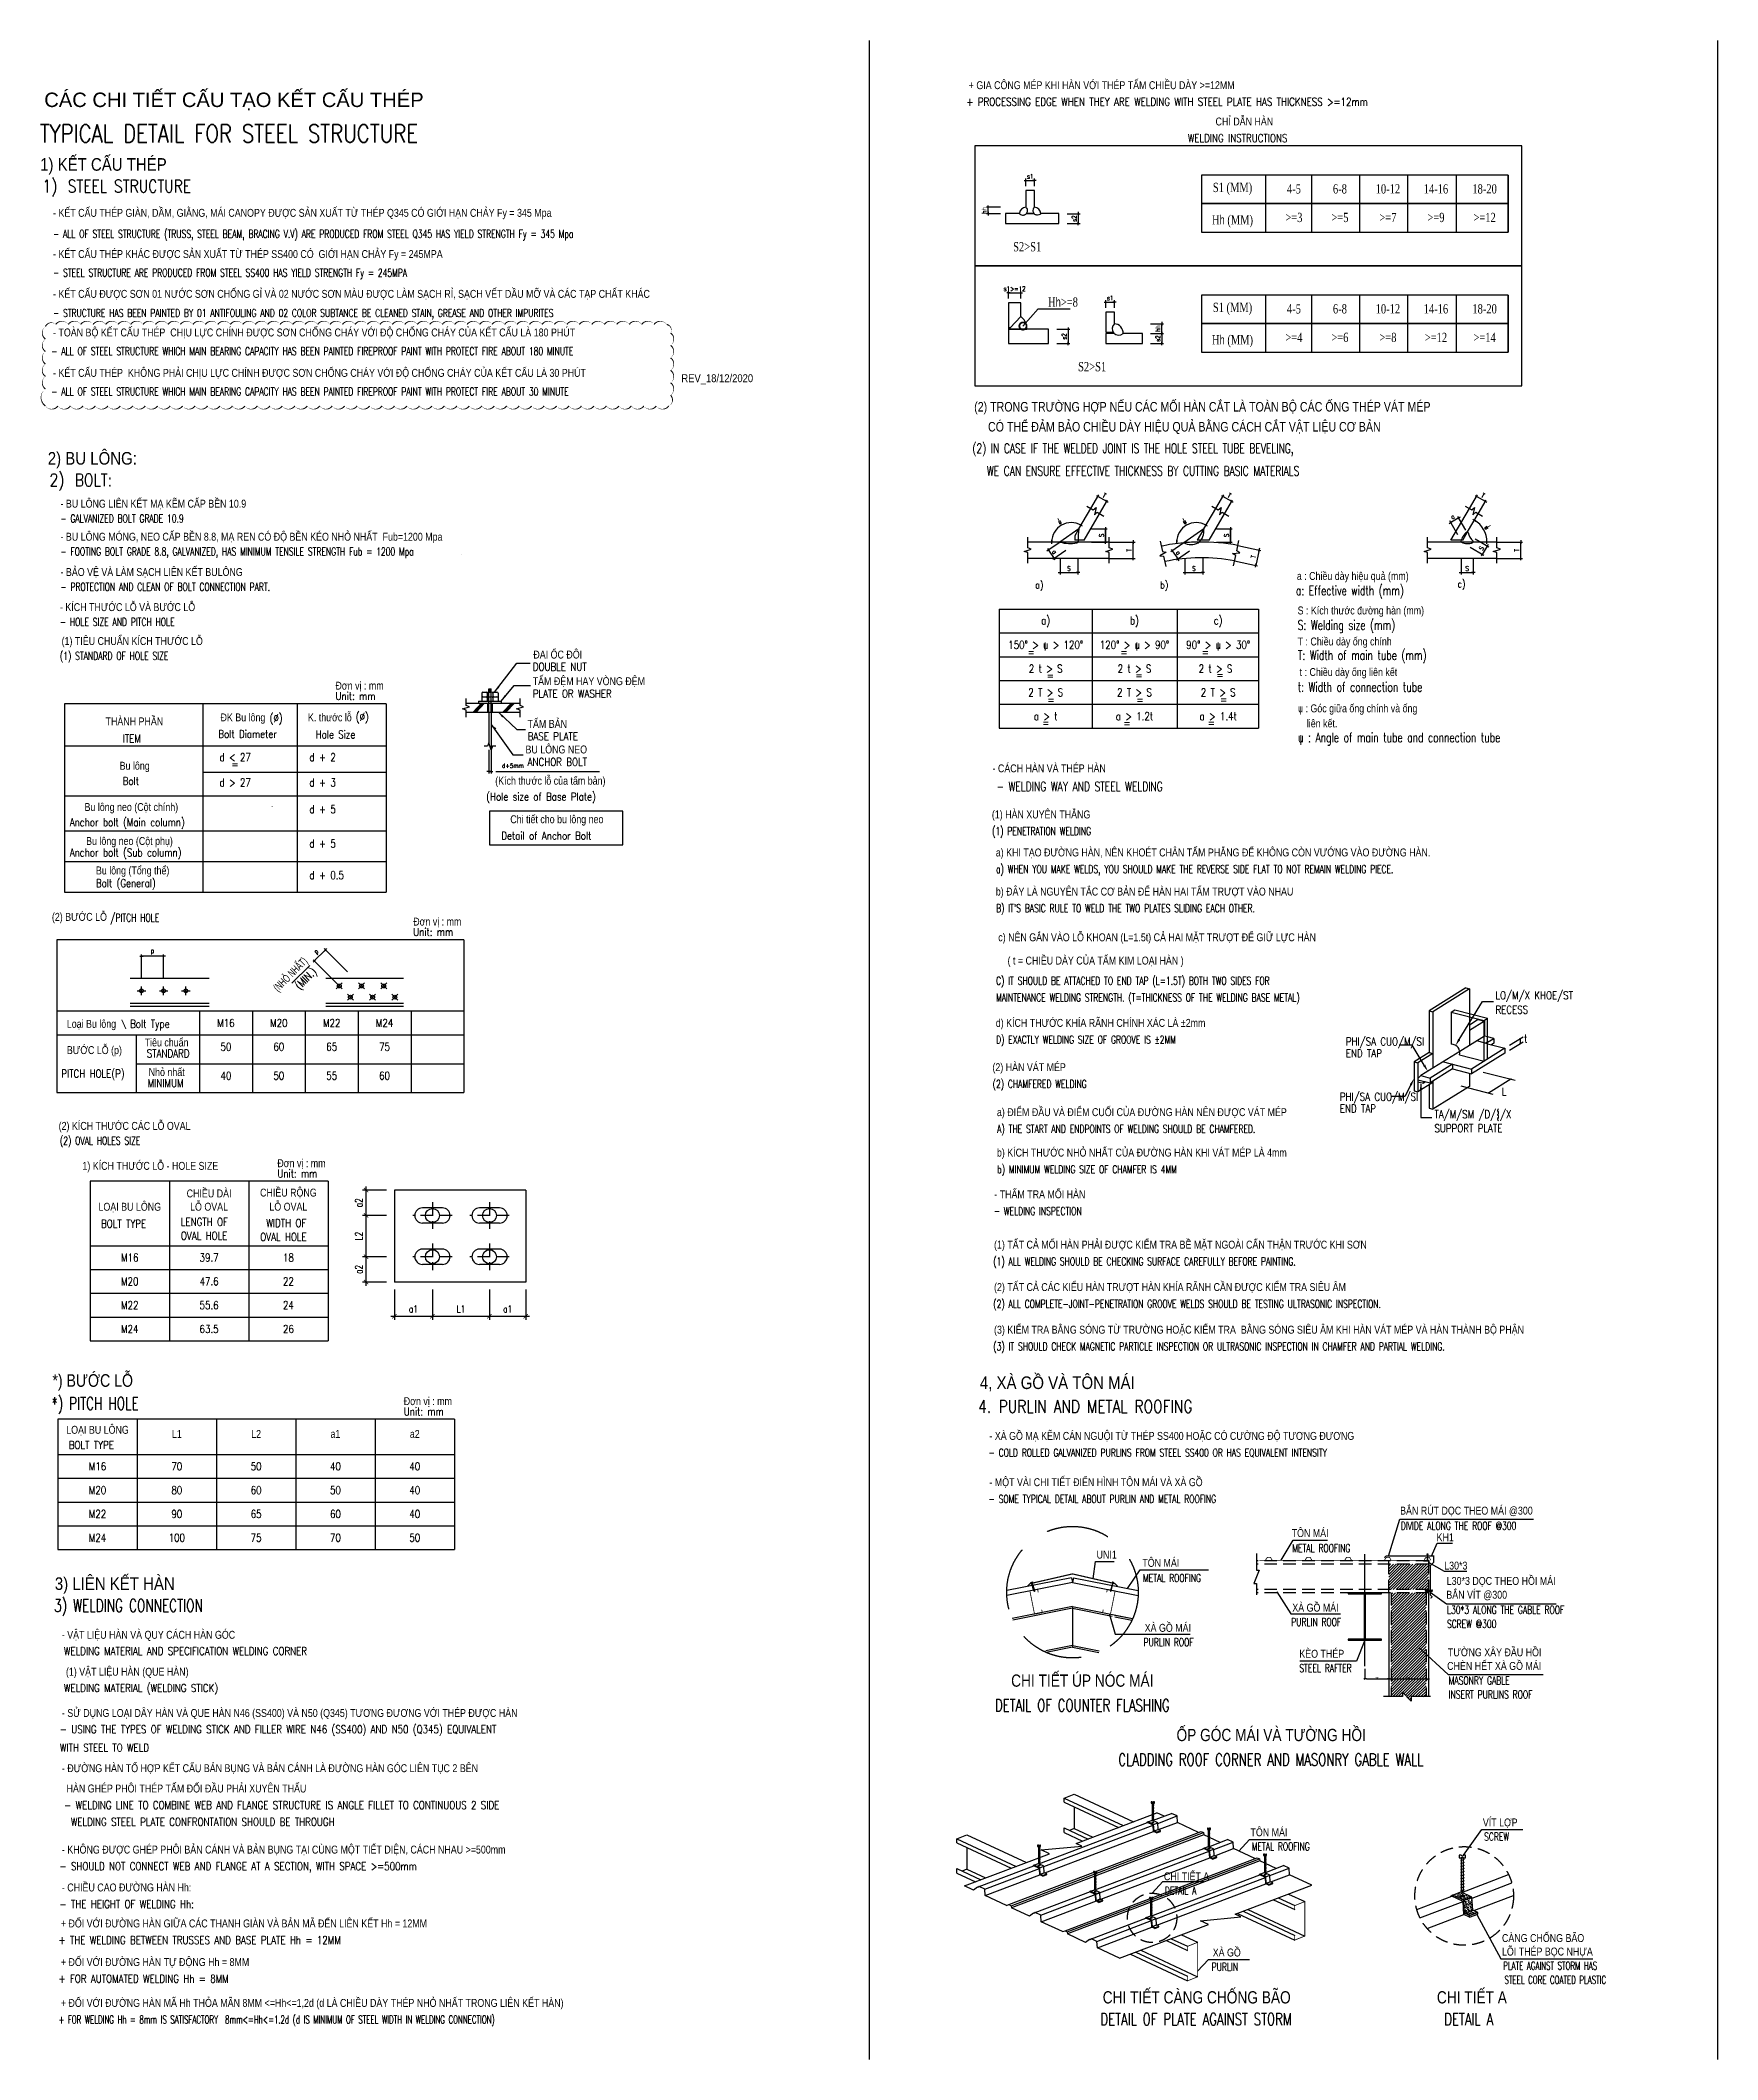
# Model space of a CAD drawing. Header units: millimetres. Extents: x 408913 to 1237273, y -191467 to -86666.
# Drawn here: x 1000067 to 1046590, y -186337 to -130337 of the extents above; entities that cross this region are included whole.
import ezdxf
from ezdxf.enums import TextEntityAlignment as Align

# ---------------------------------------------------------------- set-up
doc = ezdxf.new("R2010")
doc.units = ezdxf.units.MM
doc.header["$LTSCALE"] = 35
doc.header["$PDMODE"] = 3
for name, pattern in [('CENTER', [2, 1.25, -0.25, 0.25, -0.25]), ('DASHED', [0.75, 0.5, -0.25]), ('HIDDEN2', [0.1875, 0.125, -0.0625])]:
    doc.linetypes.add(name, pattern=pattern)
for name, color, linetype in [('03-Dim', 1, 'Continuous'), ('8', 8, 'Continuous'), ('BORDER', 3, 'Continuous'), ('CENT', 8, 'Continuous'), ('DIM', 1, 'Continuous'), ('dut', 8, 'DASHED'), ('ELE', 1, 'Continuous'), ('Layer2', 167, 'HIDDEN2'), ('Leader', 6, 'Continuous'), ('manh', 8, 'Continuous'), ('ML', 4, 'Continuous'), ('netdam', 6, 'Continuous'), ('STR.Dim_F-CL-B', 8, 'Continuous'), ('T', 7, 'Continuous'), ('TEXT', 4, 'Continuous'), ('thay', 3, 'Continuous'), ('tim', 8, 'CENTER'), ('X', 7, 'Continuous')]:
    doc.layers.add(name, color=color, linetype=linetype)
for name, color, linetype, lineweight in [('DIM-UBIK', 251, 'Continuous', 9), ('NDC_S_ENG TEXT', 2, 'Continuous', 9), ('NDC_S_ENG TITLE', 3, 'Continuous', 9), ('NDC_S_VN TEXT', 7, 'Continuous', 9)]:
    doc.layers.add(name, color=color, linetype=linetype, lineweight=lineweight)
doc.styles.add('Arial', font='arial.ttf', dxfattribs={"width": 0.6})
doc.styles.add('GHS', font='romans.shx', dxfattribs={"width": 0.8, "bigfont": 'vns.shx'})
doc.styles.add('NDC_ARIAL', font='arial.ttf', dxfattribs={"width": 0.85})
doc.styles.add('NDC_ROMANS', font='romans.shx', dxfattribs={"width": 0.8})
doc.styles.add('ROMANS', font='romans', dxfattribs={"width": 0.75, "bigfont": 'vns'})
doc.styles.add('ROMANS1', font='romans.shx', dxfattribs={"width": 0.75, "bigfont": 'vns.shx'})
doc.styles.add('texdim', font='vntimeh.shx', dxfattribs={"width": 0.75})
doc.dimstyles.new('100', dxfattribs={"dimscale": 100, "dimtxt": 2, "dimasz": 1.2, "dimexe": 1, "dimexo": 0, "dimgap": 1, "dimtad": 1, "dimdec": 0, "dimzin": 11, "dimdsep": 46, "dimtxsty": 'ROMANS1', "dimblk1": 'ARCHTICK', "dimblk2": 'ARCHTICK', "dimsah": 1, "dimcen": 0.09, "dimdle": 1, "dimclrd": 8, "dimclre": 8, "dimclrt": 7, "dimadec": 0, "dimazin": 0, "dimtfac": 1, "dimtdec": 0, "dimtofl": 0, "dimtmove": 2, "dimatfit": 3, "dimldrblk": 'ARCHTICK', "dimfxl": 1, "dimtolj": 1, "dimtzin": 11, "dimarcsym": 0})
doc.dimstyles.new('40', dxfattribs={"dimscale": 40, "dimtxt": 1, "dimasz": 1, "dimexe": 0, "dimexo": 0, "dimgap": 0.3, "dimtad": 1, "dimdec": 0, "dimzin": 0, "dimdsep": 46, "dimtxsty": 'texdim', "dimblk": 'tick', "dimcen": 1, "dimclrd": 8, "dimclre": 8, "dimclrt": 3, "dimadec": 0, "dimazin": 0, "dimtfac": 1, "dimtdec": 0, "dimtix": 1, "dimtofl": 0, "dimtmove": 2, "dimatfit": 0, "dimldrblk": 'DOTSMALL', "dimfxl": 1, "dimtolj": 1, "dimtzin": 0, "dimlwe": -1, "dimarcsym": 0})
doc.dimstyles.new('40-1-2', dxfattribs={"dimscale": 40, "dimtxt": 1, "dimasz": 1, "dimexe": 0, "dimexo": 0, "dimgap": 0.3, "dimtad": 1, "dimdec": 0, "dimlfac": 0.5, "dimzin": 0, "dimdsep": 46, "dimtxsty": 'texdim', "dimblk": 'tick', "dimcen": 1, "dimclrd": 8, "dimclre": 8, "dimclrt": 3, "dimadec": 0, "dimazin": 0, "dimtfac": 1, "dimtdec": 0, "dimtix": 1, "dimtofl": 0, "dimtmove": 2, "dimatfit": 0, "dimldrblk": 'DOTSMALL', "dimfxl": 1, "dimtolj": 1, "dimtzin": 0, "dimlwe": -1, "dimarcsym": 0})
doc.dimstyles.new('400', dxfattribs={"dimscale": 400, "dimtxt": 1, "dimasz": 1, "dimexe": 0, "dimexo": 0, "dimgap": 0.3, "dimtad": 1, "dimdec": 0, "dimzin": 0, "dimdsep": 46, "dimtxsty": 'texdim', "dimblk": 'tick', "dimcen": 1, "dimclrd": 8, "dimclre": 8, "dimclrt": 3, "dimadec": 0, "dimazin": 0, "dimtfac": 1, "dimtdec": 0, "dimtix": 1, "dimtofl": 0, "dimtmove": 2, "dimatfit": 0, "dimldrblk": 'DOTSMALL', "dimfxl": 1, "dimtolj": 1, "dimtzin": 0, "dimlwe": -1, "dimarcsym": 0})
doc.dimstyles.new('DIM-25', dxfattribs={"dimtxt": 80, "dimasz": 0.1, "dimexe": 30, "dimexo": 0, "dimgap": 30, "dimtad": 1, "dimdec": 0, "dimdsep": 46, "dimtxsty": 'NDC_ARIAL', "dimblk": 'D3', "dimcen": 3, "dimdle": 300, "dimclrd": 256, "dimclre": 256, "dimclrt": 2, "dimadec": 0, "dimazin": 0, "dimtfac": 1, "dimtdec": 0, "dimtix": 1, "dimtmove": 2, "dimatfit": 0, "dimfxl": 1, "dimtolj": 1, "dimtzin": 0, "dimarcsym": 0})
pattern_1 = [(45, (-7135088.105, -4050948.93), (-38.89087297, 38.89087297), [])]

msp = doc.modelspace()

# ---------------------------------------------------------------- texts
at = {"layer": '03-Dim', "char_height": 220, "attachment_point": 5, "rotation": 45}
for s, insert, style in [('(NHỎ NHẤT)', (1007024.1, -156262.5), 'Arial'), ('(MIN.)', (1007452.3, -156380), 'GHS')]:
    msp.add_mtext(s, dxfattribs=dict(at, insert=insert, style=style))
at = {"layer": 'BORDER', "style": 'GHS', "width": 0.8}
for rotation, p in [(30.09279, (1028361.7, -143781.2)), (30.09279, (1031828.2, -143781.2)), (300.16211, (1040105.3, -143863.9))]:
    msp.add_text('l', height=198, rotation=rotation, dxfattribs=at).set_placement(p)
at = {"layer": 'DEFPOINTS', "color": 1, "style": 'NDC_ARIAL', "width": 0.85}
msp.add_text('REV_18/12/2020', height=220, dxfattribs=at).set_placement((1017846.5, -139816.5))
at = {"layer": 'DIM-UBIK', "ltscale": 10, "insert": (1006493.7, -151587.8), "char_height": 3.67, "attachment_point": 1, "style": 'ROMANS'}
msp.add_mtext_dynamic_manual_height_columns('²', width=1443.873, gutter_width=10, heights=[0], dxfattribs=at)
at = {"layer": 'NDC_S_ENG TEXT', "style": 'NDC_ROMANS'}
for s, height, width, p in [('+ PROCESSING EDGE WHEN THEY ARE WELDING WITH STEEL PLATE HAS THICKNESS >=12mm', 220, 0.8, (1025752.4, -132151.1)), ('WELDING INSTRUCTIONS', 220, 0.8, (1031895, -133158.2)), ('- ALL OF STEEL STRUCTURE (TRUSS, STEEL BEAM, BRACING V.V) ARE PRODUCED FROM STEEL Q345 HAS YIELD STRENGTH Fy = 345 Mpa', 220, 0.7, (1000418.4, -135813.7)), ('- STEEL STRUCTURE ARE PRODUCED FROM STEEL SS400 HAS YIELD STRENGTH Fy = 245MPA', 220, 0.7, (1000418.4, -136890.5)), ('- STRUCTURE HAS BEEN PAINTED BY 01 ANTIFOULING AND 02 COLOR SUBTANCE BE CLEANED STAIN, GREASE AND OTHER IMPURITES', 220, 0.7, (1000418.4, -138007)), ('- ALL OF STEEL STRUCTURE WHICH MAIN BEARING CAPACITY HAS BEEN PAINTED FIREPROOF PAINT WITH PROTECT FIRE ABOUT 180 MINUTE', 220, 0.7, (1000371.3, -139066.2)), ('- ALL OF STEEL STRUCTURE WHICH MAIN BEARING CAPACITY HAS BEEN PAINTED FIREPROOF PAINT WITH PROTECT FIRE ABOUT 30 MINUTE', 220, 0.7, (1000371.3, -140186.7)), ('(2) IN CASE IF THE WELDED JOINT IS THE HOLE STEEL TUBE BEVELING, ', 264, 0.7, (1025920.5, -141783.2)), ('WE CAN ENSURE EFFECTIVE THICKNESS BY CUTTING BASIC MATERIALS', 264, 0.7, (1026322, -142410.2)), ('- GALVANIZED BOLT GRADE 10.9', 220, 0.7, (1000622.9, -143707.4)), ('- FOOTING BOLT GRADE 8.8, GALVANIZED, HAS MINIMUM TENSILE STRENGTH Fub = 1200 Mpa', 220, 0.7, (1000622.9, -144623.5)), ('- PROTECTION AND CLEAN OF BOLT CONNECTION PART.', 220, 0.7, (1000622.9, -145602.2)), ('a: Effective width (mm)', 264, 0.7, (1034893.1, -145727.6)), ('- HOLE SIZE AND PITCH HOLE', 220, 0.7, (1000608.1, -146575.7)), ('S: Welding size (mm)', 264, 0.7, (1034945.1, -146684)), ('(1) STANDARD OF HOLE SIZE', 220, 0.7, (1000608.1, -147516.5)), ('T: Width of main tube (mm)', 264, 0.7, (1034945.1, -147520.5)), ('DOUBLE NUT', 220, 0.8, (1013726.2, -147820.3)), ('Unit: mm', 220, 0.8, (1008252, -148630)), ('PLATE OR WASHER', 220, 0.8, (1013726.2, -148564.7)), ('t: Width of connection tube', 264, 0.7, (1034945.1, -148401.7)), ('Bolt Diameter', 220, 0.8, (1005003, -149683.7)), ('Hole Size', 220, 0.8, (1007701.5, -149695.7)), ('ITEM', 220, 0.8, (1002349.7, -149811.8)), ('BASE PLATE', 220, 0.8, (1013583.5, -149748.6)), ('u : Angle of main tube and connection tube', 264, 0.7, (1034954, -149800.6)), ('l', 264, 0.7, (1034998.7, -149869.3)), ('ANCHOR BOLT', 220, 0.8, (1013583.5, -150458.1)), ('Bolt', 220, 0.8, (1002349.7, -150986.8)), ('(Hole size of Base Plate)', 220, 0.8, (1012434.3, -151420.5)), ('- WELDING WAY AND STEEL WELDING', 264, 0.7, (1026589.6, -151160.3)), ('Anchor bolt (Main column)', 220, 0.8, (1000881.7, -152131.2)), ('Detail of Anchor Bolt', 220, 0.8, (1012853.1, -152503.6)), ('(1) PENETRATION WELDING', 220, 0.7, (1026466.1, -152376.5)), ('Anchor bolt (Sub column)', 220, 0.8, (1000881.7, -152970.4)), ('a) WHEN YOU MAKE WELDS, YOU SHOULD MAKE THE REVERSE SIDE FLAT TO NOT REMAIN WELDING PIECE.', 220, 0.7, (1026575.1, -153430.1)), ('Bolt (General)', 220, 0.8, (1001607.2, -153819.9)), ('/PITCH HOLE', 220, 0.7, (1002004.4, -154778.9)), ("B) IT'S BASIC RULE TO WELD THE TWO PLATES SLIDING EACH OTHER.", 220, 0.7, (1026575.1, -154514.7)), ('Unit: mm', 220, 0.8, (1010408.5, -155174)), ('C) IT SHOULD BE ATTACHED TO END TAP (L=1.5T) BOTH TWO SIDES FOR ', 220, 0.7, (1026575.1, -156528)), ('MAINTENANCE WELDING STRENGTH. (T=THICKNESS OF THE WELDING BASE METAL)', 220, 0.7, (1026575.1, -156993)), ('\\ Bolt Type', 220, 0.8, (1002329.6, -157722)), ('D) EXACTLY WELDING SIZE OF GROOVE IS ±2MM', 220, 0.7, (1026575.1, -158160.8)), ('STANDARD', 220, 0.8, (1003018.6, -158542.1)), ('PITCH HOLE(P)', 220, 0.8, (1000647.2, -159101.4)), ('MINIMUM', 220, 0.8, (1003042.5, -159363.3)), ('(2) CHAMFERED WELDING', 220, 0.7, (1026481.6, -159389.1)), ('(2) OVAL HOLES SIZE', 220, 0.7, (1000608.1, -160962.9)), ('A) THE START AND ENDPOINTS OF WELDING SHOULD BE CHAMFERED.', 220, 0.7, (1026606.1, -160635.5)), ('Unit: mm', 220, 0.8, (1006640.7, -161874.6)), ('b) MINIMUM WELDING SIZE OF CHAMFER IS 4MM', 220, 0.7, (1026606.1, -161757.2)), ('- WELDING INSPECTION', 220, 0.7, (1026513.6, -162914.4)), ('BOLT TYPE', 220, 0.8, (1001749.5, -163265.2)), ('OVAL HOLE', 220, 0.8, (1003964, -163600.7)), ('LENGTH OF', 220, 0.8, (1003964, -163215.2)), ('OVAL HOLE', 220, 0.8, (1006164, -163632)), ('WIDTH OF', 220, 0.8, (1006335.5, -163246.5)), ('(1) ALL WELDING SHOULD BE CHECKING SURFACE CAREFULLY BEFORE PAINTING.', 220, 0.7, (1026498.6, -164310.5)), ('(2) ALL COMPLETE-JOINT-PENETRATION GROOVE WELDS SHOULD BE TESTING ULTRASONIC INSPECTION. ', 220, 0.7, (1026498.6, -165487)), ('(3) IT SHOULD CHECK MAGNETIC PARTICLE INSPECTION OR ULTRASONIC INSPECTION IN CHAMFER AND PARTIAL WELDING. ', 220, 0.7, (1026498.6, -166669)), ('*) PITCH HOLE', 350, 0.7, (1000378.8, -168315.6)), ('Unit: mm', 220, 0.8, (1010146.3, -168473.4)), ('BOLT TYPE', 220, 0.8, (1000855.1, -169402.2)), ('- COLD ROLLED GALVANIZED PURLINS FROM STEEL SS400 OR HAS EQUIVALENT INTENSITY', 220, 0.7, (1026370.4, -169614.5)), ('- SOME TYPICAL DETAIL ABOUT PURLIN AND METAL ROOFING', 220, 0.7, (1026370.4, -170898.1)), ('DIVIDE ALONG THE ROOF @300', 220, 0.7, (1037799.7, -171641.2, 0)), ('METAL ROOFING', 220, 0.7, (1034790.9, -172262.8, 0)), ('METAL ROOFING', 220, 0.7, (1030649.2, -173089.5, 0)), ('3) WELDING CONNECTION', 350, 0.7, (1000446.3, -173918.3)), ('PURLIN ROOF', 220, 0.7, (1034762.8, -174311.9, 0)), ('SCREW @300', 220, 0.7, (1039082.2, -174363, 0)), ('L30*3 ALONG THE GABLE ROOF', 220, 0.7, (1039082.2, -173973.5, 0)), ('PURLIN ROOF', 220, 0.7, (1030668.2, -174870.8, 0)), ('WELDING MATERIAL AND SPECIFICATION WELDING CORNER', 220, 0.8, (1000719.6, -175116.9)), ('STEEL RAFTER', 220, 0.7, (1034987.4, -175590.4, 0)), ('MASONRY GABLE', 220, 0.7, (1039129.3, -175932.4, 0)), ('WELDING MATERIAL (WELDING STICK)', 220, 0.8, (1000719.6, -176141.1)), ('INSERT PURLINS ROOF', 220, 0.7, (1039129.3, -176321.9, 0)), ('- USING THE TYPES OF WELDING STICK AND FILLER WIRE N46 (SS400) AND N50 (Q345) EQUIVALENT', 220, 0.8, (1000607.1, -177285.2)), ('WITH STEEL TO WELD', 220, 0.8, (1000607.1, -177796.5)), ('- WELDING LINE TO COMBINE WEB AND FLANGE STRUCTURE IS ANGLE FILLET TO CONTINUOUS 2 SIDE', 220, 0.8, (1000728.1, -179389.3)), ('WELDING STEEL PLATE CONFRONTATION SHOULD BE THROUGH', 220, 0.8, (1000910.6, -179854.8)), ('METAL ROOFING', 220, 0.7, (1033667, -180535.6, 0)), ('SCREW', 220, 0.7, (1040112.9, -180262.5, 0)), ('- SHOULD NOT CONNECT WEB AND FLANGE AT A SECTION, WITH SPACE >=500mm', 220, 0.8, (1000598.6, -181083.9)), ('- THE HEIGHT OF WELDING Hh:', 220, 0.8, (1000598.1, -182134.3)), ('DETAIL A', 220, 0.7, (1031256.5, -181761.8, 0)), ('+ THE WELDING BETWEEN TRUSSES AND BASE PLATE Hh = 12MM', 220, 0.8, (1000569.6, -183132.4)), ('PURLIN', 220, 0.7, (1032555.2, -183874.9, 0)), ('PLATE AGAINST STORM HAS', 220, 0.65, (1040643.3, -183843.2, 0)), ('+ FOR AUTOMATED WELDING Hh = 8MM', 220, 0.8, (1000569.6, -184203.3)), ('STEEL CORE COATED PLASTIC', 220, 0.65, (1040677.8, -184236.2, 0)), ('+ FOR WELDING Hh = 8mm IS SATISFACTORY  8mm<=Hh<=1.2d (d IS MINIMUM OF STEEL WIDTH IN WELDING CONNECTION)', 220, 0.65, (1000569.6, -185336.3)), ('DETAIL OF PLATE AGAINST STORM', 340, 0.7, (1029468.9, -185386.4, 0)), ('DETAIL A', 340, 0.7, (1039004.6, -185386.4, 0))]:
    msp.add_text(s, height=height, dxfattribs=dict(at, width=width)).set_placement(p)
at = {"layer": 'NDC_S_ENG TEXT', "style": 'NDC_ROMANS', "width": 0.7}
for s, p in [('DETAIL OF COUNTER FLASHING', (1028967.5, -176509.3, 0)), ('CLADDING ROOF CORNER AND MASONRY GABLE WALL', (1034198.5, -178017.1, 0))]:
    msp.add_text(s, height=339, dxfattribs=at).set_placement(p, align=Align.MIDDLE_CENTER)
at = {"layer": 'NDC_S_ENG TEXT', "ltscale": 30, "insert": (999775.3, -132669.6), "char_height": 500, "width": 19103.151, "attachment_point": 1, "style": 'NDC_ROMANS'}
msp.add_mtext(' TYPICAL DETAIL FOR STEEL STRUCTURE', dxfattribs=at)
at = {"layer": 'NDC_S_ENG TEXT', "insert": (999775.3, -134204.7), "char_height": 350, "width": 19103.151, "attachment_point": 1, "style": 'NDC_ROMANS'}
msp.add_mtext('\\pi-700,l1050,t1050,1400;1)^ISTEEL STRUCTURE', dxfattribs=at)
at = {"layer": 'NDC_S_ENG TITLE', "char_height": 350, "width": 19103.151, "attachment_point": 1, "style": 'NDC_ROMANS'}
for s, insert in [('\\pi-700,l1400,t1400,1750;2)^IBOLT:', (999622, -142354.7)), ('\\pi-570.01,l920.01,t920.01;4.^IPURLIN AND METAL ROOFING', (1025727.5, -168048.4))]:
    msp.add_mtext(s, dxfattribs=dict(at, insert=insert))
at = {"layer": 'NDC_S_VN TEXT', "style": 'NDC_ARIAL'}
msp.add_text('CÁC CHI TIẾT CẤU TẠO KẾT CẤU THÉP', height=400, dxfattribs=at).set_placement((1000174.3, -132185.4))
at = {"layer": 'NDC_S_VN TEXT', "style": 'NDC_ARIAL', "width": 0.85}
for s, p in [('1) KẾT CẤU THÉP', (1000060.8, -133953)), ('2) BU LÔNG:', (1000272.4, -142103)), ('4, XÀ GỒ VÀ TÔN MÁI', (1026126.5, -167740.2)), ('3) LIÊN KẾT HÀN ', (1000468.7, -173311.8))]:
    msp.add_text(s, height=350, dxfattribs=at).set_placement(p)
at = {"layer": 'T', "style": 'Arial', "width": 0.8}
for s, p in [('- CÁCH HÀN VÀ THÉP HÀN', (1026478.1, -150636.3)), ('- VẬT LIỆU HÀN VÀ QUY CÁCH HÀN GÓC', (1000660.5, -174665.8))]:
    msp.add_text(s, height=220, dxfattribs=at).set_placement(p)
msp.add_text('Chi tiết cho bu lông neo', height=220, dxfattribs=at).set_placement((1014392.9, -151957.9), align=Align.MIDDLE)
at = {"layer": 'T', "color": 0, "style": 'Arial', "width": 0.8}
msp.add_text('- THẨM TRA MỐI HÀN', height=220, dxfattribs=at).set_placement((1026525.6, -162449.4))
at = {"layer": 'TEXT', "color": 0, "width": 0.8}
for s, height, style, p in [('+ GIA CÔNG MÉP KHI HÀN VỚI THÉP TẤM CHIỀU DÀY >=12MM', 220, 'Arial', (1025817.1, -131689.6)), ('CHỈ DẪN HÀN', 220, 'Arial', (1032663.8, -132696.7)), ('- KẾT CẤU THÉP GIÀN, DẦM, GIẰNG, MÁI CANOPY ĐƯỢC SẢN XUẤT TỪ THÉP Q345 CÓ GIỚI HẠN CHẢY Fy = 345 Mpa ', 220, 'Arial', (1000418.4, -135230)), ('- KẾT CẤU THÉP KHÁC ĐƯỢC SẢN XUẤT TỪ THÉP SS400 CÓ  GIỚI HẠN CHẢY Fy = 245MPA', 220, 'Arial', (1000418.4, -136372.5)), ('- KẾT CẤU ĐƯỢC SƠN 01 NƯỚC SƠN CHỐNG GỈ VÀ 02 NƯỚC SƠN MÀU ĐƯỢC LÀM SẠCH RỈ, SẠCH VẾT DẦU MỠ VÀ CÁC TẠP CHẤT KHÁC', 220, 'Arial', (1000418.4, -137477)), ('- TOÀN BỘ KẾT CẤU THÉP  CHỊU LỰC CHÍNH ĐƯỢC SƠN CHỐNG CHÁY VỚI ĐỘ CHỐNG CHÁY CỦA KẾT CẤU LÀ 180 PHÚT', 220, 'Arial', (1000418.4, -138547.6)), ('- KẾT CẤU THÉP  KHÔNG PHẢI CHỊU LỰC CHÍNH ĐƯỢC SƠN CHỐNG CHÁY VỚI ĐỘ CHỐNG CHÁY CỦA KẾT CẤU LÀ 30 PHÚT', 220, 'Arial', (1000418.4, -139668.1)), ('(2) TRONG TRƯỜNG HỢP NẾU CÁC MỐI HÀN CẮT LÀ TOÀN BỘ CÁC ỐNG THÉP VÁT MÉP', 264, 'Arial', (1025968.1, -140629.7)), ('CÓ THỂ ĐẢM BẢO CHIỀU DÀY HIỆU QUẢ BẰNG CÁCH CẮT VẬT LIỆU CƠ BẢN', 264, 'Arial', (1026352.4, -141184.1)), ('- BU LÔNG LIÊN KẾT MẠ KẼM CẤP BỀN 10.9', 220, 'Arial', (1000625, -143296.4)), ('- BU LÔNG MÓNG, NEO CẤP BỀN 8.8, MẠ REN CÓ ĐỘ BỀN KÉO NHỎ NHẤT  Fub=1200 Mpa', 220, 'Arial', (1000625, -144212.5)), ('- BẢO VỆ VÀ LÀM SẠCH LIÊN KẾT BULÔNG', 220, 'Arial', (1000625, -145191.2)), ('a)', 198, 'GHS', (1027663.9, -145538.6)), ('b) ', 198, 'GHS', (1031130.3, -145538.6)), ('     a : Chiều dày hiệu quả (mm)', 220, 'Arial', (1034576.1, -145301.1)), ('c)', 198, 'GHS', (1039377.5, -145509.3)), ('- KÍCH THƯỚC LỖ VÀ BƯỚC LỖ', 220, 'Arial', (1000610.3, -146164.7)), ('S : Kích thước đường hàn (mm)', 220, 'Arial', (1034940.1, -146257.5)), ('(1) TIÊU CHUẨN KÍCH THƯỚC LỖ', 220, 'Arial', (1000655.8, -147105.5)), ('ĐAI ỐC ĐÔI', 220, 'Arial', (1013741.7, -147480.7)), ('l', 220, 'GHS', (1027902.7, -147259.6)), ('l', 220, 'GHS', (1030452.8, -147259.6)), ('l', 220, 'GHS', (1032704.8, -147259.6)), ('T : Chiều dày ống chính', 220, 'Arial', (1034940, -147117.4)), ('=', 220, 'GHS', (1027451.7, -147411.1)), ('=', 220, 'GHS', (1030029, -147411.1)), ('=', 220, 'GHS', (1032281.6, -147411.1)), ('t : Chiều dày ống liên kết', 220, 'Arial', (1034996, -147965.7)), ('Đơn vị : mm', 220, 'Arial', (1008252, -148342)), ('TẤM ĐỆM HAY VÒNG ĐỆM', 220, 'Arial', (1013723.2, -148218.9)), ('=', 220, 'GHS', (1027980.4, -148062.9)), ('=', 220, 'GHS', (1030443.1, -148054.1)), ('=', 220, 'GHS', (1032686.9, -148045.2)), ('K. thước lỗ', 220, 'Arial', (1007488.4, -149222.9)), ('(%%C)', 220, 'GHS', (1008813.5, -149206.2)), ('=', 220, 'GHS', (1027998, -148732.3)), ('=', 220, 'GHS', (1030469.5, -148732.3)), ('=', 220, 'GHS', (1032792.7, -148723.5)), ('u : Góc giữa ống chính và ống', 220, 'Arial', (1034954, -148972.1)), ('l', 220, 'Arial', (1034998.7, -149040.8)), ('THÀNH PHẦN', 220, 'Arial', (1001875.2, -149333.8)), ('ĐK Bu lông', 220, 'Arial', (1005063.1, -149222.9)), ('(%%C)', 220, 'GHS', (1006424.6, -149241.4)), ('TẤM BẢN', 220, 'Arial', (1013580.5, -149402.8)), ('=', 220, 'GHS', (1027857, -149375.3)), ('=', 220, 'GHS', (1030108.3, -149384.1)), ('=', 220, 'GHS', (1032449, -149375.3)), ('   liên kết.', 220, 'Arial', (1034990.3, -149389.8)), ('BU LÔNG NEO', 220, 'Arial', (1013523.1, -150112.4)), ('Bu lông', 220, 'Arial', (1002266, -150564.1)), ('d < 27', 220, 'GHS', (1005037.1, -150328.8)), ('=', 220, 'GHS', (1005369.9, -150523.6)), ('d + 2', 220, 'GHS', (1007529, -150328.8)), ('d > 27', 220, 'GHS', (1005037.1, -151028.7)), ('d + 3', 220, 'GHS', (1007529, -151028.7)), ('(Kích thước lỗ của tấm bản)', 220, 'Arial', (1012682.3, -150979.5)), ('Bu lông neo (Cột chính)', 220, 'Arial', (1001291.5, -151708.6)), ('d + 5', 220, 'GHS', (1007529, -151771.4)), ('(1) HÀN XUYÊN THẲNG', 220, 'Arial', (1026459.1, -151915)), ('Bu lông neo (Cột phụ)', 220, 'Arial', (1001335.5, -152650.7)), ('d + 5', 220, 'GHS', (1007529, -152723.2)), ('a) KHI TẠO ĐƯỜNG HÀN, NÊN KHOÉT CHÂN TẤM PHẲNG ĐỂ KHÔNG CÒN VƯỚNG VÀO ĐƯỜNG HÀN.', 220, 'Arial', (1026568.1, -152968.6)), ('Bu lông (Tổng thể)', 220, 'Arial', (1001607.8, -153468)), ('d + 0.5', 220, 'GHS', (1007529, -153598.8)), ('b) ĐÂY LÀ NGUYÊN TẮC CƠ BẢN ĐỂ HÀN HAI TẤM TRƯỢT VÀO NHAU', 220, 'Arial', (1026568.1, -154053.2)), ('(2) BƯỚC LỖ', 220, 'Arial', (1000386, -154755)), ('Đơn vị : mm', 220, 'Arial', (1010408.5, -154886)), (' c) NÊN GẮN VÀO LỖ KHOAN (L=1.5t) CẢ HAI MẶT TRƯỢT ĐỂ GIỮ LỰC HÀN', 220, 'Arial', (1026568.1, -155321.6)), ('( t = CHIỀU DÀY CỦA TẤM KIM LOẠI HÀN )', 220, 'Arial', (1026894.8, -155966.6)), ('LO/M/X KHOE/ST', 220, 'GHS', (1040427.8, -156931.3)), ('RECESS', 220, 'GHS', (1040427.8, -157330.3)), ('Loại Bu lông', 220, 'Arial', (1000800.2, -157722)), ('d) KÍCH THƯỚC KHÍA RÃNH CHÍNH XÁC LÀ ±2mm', 220, 'Arial', (1026568.1, -157695.8)), ('t', 220, 'GHS', (1041220.3, -158128.2)), ('BƯỚC LỖ (p)', 220, 'Arial', (1000801.5, -158450.3)), ('Tiêu chuẩn', 220, 'Arial', (1002959.5, -158238.6)), ('PHI/SA CUO/M/SI', 220, 'GHS', (1036276.6, -158212)), ('END TAP', 220, 'GHS', (1036276.6, -158539.5)), ('Nhỏ nhất', 220, 'Arial', (1003071.4, -159059.7)), ('(2) HÀN VÁT MÉP', 220, 'Arial', (1026474.6, -158924.1)), ('PHI/SA CUO/M/SI', 220, 'GHS', (1036111.1, -159743.9)), ('L', 220, 'GHS', (1040601.7, -159601.8)), ('a) ĐIỂM ĐẦU VÀ ĐIỂM CUỐI CỦA ĐƯỜNG HÀN NÊN ĐƯỢC VÁT MÉP', 220, 'Arial', (1026599.1, -160170.5)), ('END TAP', 220, 'GHS', (1036111.1, -160071.4)), ('TA/M/SM /D/{/X', 220, 'GHS', (1038734.8, -160227.9)), ('(2) KÍCH THƯỚC CÁC LỖ OVAL', 220, 'Arial', (1000573.5, -160551.9)), ('SUPPORT PLATE', 220, 'GHS', (1038734.8, -160617.9)), ('b) KÍCH THƯỚC NHỎ NHẤT CỦA ĐƯỜNG HÀN KHI VÁT MÉP LÀ 4mm', 220, 'Arial', (1026599.1, -161292.2)), ('1) KÍCH THƯỚC LỖ - HOLE SIZE', 220, 'Arial', (1001233.5, -161660.5)), ('Đơn vị : mm', 220, 'Arial', (1006640.7, -161586.6)), ('(1) TẤT CẢ MỐI HÀN PHẢI ĐƯỢC KIỂM TRA BỀ MẶT NGOÀI CẨN THẬN TRƯỚC KHI SƠN', 220, 'Arial', (1026519.1, -163845.5)), ('(2) TẤT CẢ CÁC KIỂU HÀN TRƯỢT HÀN KHÍA RÃNH CẦN ĐƯỢC KIỂM TRA SIÊU ÂM', 220, 'Arial', (1026519.1, -165022)), ('(3) KIỂM TRA BẰNG SÓNG TỪ TRƯỜNG HOẶC KIỂM TRA  BẰNG SÓNG SIÊU ÂM KHI HÀN VÁT MÉP VÀ HÀN THÀNH BỘ PHẬN ', 220, 'Arial', (1026519.1, -166204)), ('*) BƯỚC LỖ ', 350, 'Arial', (1000401.2, -167678.1)), ('Đơn vị : mm', 220, 'Arial', (1010146.3, -168185.4)), ('- XÀ GỒ MẠ KẼM CÁN NGUỘI TỪ THÉP SS400 HOẶC CÓ CƯỜNG ĐỘ TƯƠNG ĐƯƠNG', 220, 'Arial', (1026390.9, -169149.5)), ('- MỘT VÀI CHI TIẾT ĐIỂN HÌNH TÔN MÁI VÀ XÀ GỒ', 220, 'Arial', (1026390.9, -170433.1)), ('BẮN RÚT DỌC THEO MÁI @300', 220, 'Arial', (1037783.1, -171222.1, 0)), ('TÔN MÁI', 220, 'Arial', (1034774.3, -171843.7, 0)), ('KH1', 220, 'Arial', (1038794.9, -171960.8, 0)), ('UNI1', 220, 'Arial', (1029363.2, -172443.2, 0)), ('TÔN MÁI', 220, 'Arial', (1030632.7, -172670.4, 0)), ('L30*3', 220, 'Arial', (1039006.3, -172746.4, 0)), ('L30*3 DỌC THEO HỒI MÁI', 220, 'Arial', (1039076.5, -173171.2, 0)), ('BẮN VÍT @300', 220, 'Arial', (1039065.6, -173554.5, 0)), ('XÀ GỒ MÁI', 220, 'Arial', (1034792.8, -173913.4, 0)), ('XÀ GỒ MÁI', 220, 'Arial', (1030698.2, -174472.3, 0)), ('KÈO THÉP', 220, 'Arial', (1034987.4, -175191.9, 0)), ('CHÈN HẾT XÀ GỒ MÁI', 220, 'Arial', (1039087.5, -175529.3, 0)), ('TƯỜNG XÂY ĐẦU HỒI', 220, 'Arial', (1039109.4, -175151.6, 0)), ('(1) VẬT LIỆU HÀN (QUE HÀN)  ', 220, 'Arial', (1000775.8, -175690.1)), ('- SỬ DỤNG LOẠI DÂY HÀN VÀ QUE HÀN N46 (SS400) VÀ N50 (Q345) TƯƠNG ĐƯƠNG VỚI THÉP ĐƯỢC HÀN', 220, 'Arial', (1000663.4, -176834.1)), ('- ĐƯỜNG HÀN TỔ HỢP KẾT CẤU BẢN BỤNG VÀ BẢN CÁNH LÀ ĐƯỜNG HÀN GÓC LIÊN TỤC 2 BÊN', 220, 'Arial', (1000663.4, -178365.2)), ('HÀN GHÉP PHÔI THÉP TẤM ĐỐI ĐẦU PHẢI XUYÊN THẤU', 220, 'Arial', (1000792.9, -178927.8)), ('VÍT LỢP', 220, 'Arial', (1040078.4, -179869.4, 0)), ('TÔN MÁI', 220, 'Arial', (1033632.5, -180142.5, 0)), ('- KHÔNG ĐƯỢC GHÉP PHÔI BẢN CÁNH VÀ BẢN BỤNG TẠI CÙNG MỘT TIẾT DIỆN, CÁCH NHAU >=500mm', 220, 'Arial', (1000663.4, -180622.4)), ('- CHIỀU CAO ĐƯỜNG HÀN Hh:', 220, 'Arial', (1000662.8, -181672.8)), ('CHI TIẾT A', 220, 'Arial', (1031231.5, -181363.3, 0)), ('+ ĐỐI VỚI ĐƯỜNG HÀN GIỮA CÁC THANH GIÀN VÀ BẢN MÃ ĐẾN LIÊN KẾT Hh = 12MM', 220, 'Arial', (1000634.4, -182670.9)), ('CÀNG CHỐNG BÃO', 220, 'Arial', (1040608.8, -183075.3, 0)), ('+ ĐỐI VỚI ĐƯỜNG HÀN TỰ ĐỘNG Hh = 8MM', 220, 'Arial', (1000634.4, -183741.8)), ('XÀ GỒ', 220, 'Arial', (1032585.2, -183476.4, 0)), ('LÕI THÉP BỌC NHỰA', 220, 'Arial', (1040608.8, -183450.1, 0)), ('+ ĐỐI VỚI ĐƯỜNG HÀN MÃ Hh THỎA MÃN 8MM <=Hh<=1,2d (d LÀ CHIỀU DÀY THÉP NHỎ NHẤT TRONG LIÊN KẾT HÀN)', 220, 'Arial', (1000634.4, -184874.7))]:
    msp.add_text(s, height=height, dxfattribs=dict(at, style=style)).set_placement(p)
for s, style, p in [('a)', 'GHS', (1027952, -146439.8)), ('b)', 'GHS', (1030414.2, -146439.8)), ('c)', 'GHS', (1032736.7, -146439.8)), ('150%%d > u > 120%%D', 'GHS', (1027952, -147099.8)), ('120%%d > u > 90%%D', 'GHS', (1030414.2, -147099.8)), ('90%%d > u > 30%%D', 'GHS', (1032736.7, -147099.8)), ('2 t > S', 'GHS', (1027952, -147759.8)), ('2 t > S', 'GHS', (1030414.2, -147759.8)), ('2 t > S', 'GHS', (1032661.5, -147760.1)), ('2 T > S', 'GHS', (1027952, -148419.8)), ('2 T > S', 'GHS', (1030414.2, -148419.8)), ('2 T > S', 'GHS', (1032736.7, -148419.8)), ('a > t', 'GHS', (1027952, -149079.8)), ('a > 1.2t', 'GHS', (1030414.2, -149079.8)), ('a > 1.4t', 'GHS', (1032736.7, -149079.8)), ('M16', 'GHS', (1005213.8, -157587.7)), ('M20', 'GHS', (1006680.5, -157587.7)), ('M22', 'GHS', (1008147.2, -157587.7)), ('M24', 'GHS', (1009613.8, -157587.7)), ('50', 'GHS', (1005213.8, -158247.7)), ('60', 'GHS', (1006680.5, -158247.7)), ('65', 'GHS', (1008147.2, -158247.7)), ('75', 'GHS', (1009613.8, -158247.7)), ('40', 'GHS', (1005213.8, -159050.2)), ('50', 'GHS', (1006680.5, -159050.2)), ('55', 'GHS', (1008147.2, -159050.2)), ('60', 'GHS', (1009613.8, -159050.2)), ('CHIỀU DÀI', 'Arial', (1004746, -162283.4)), ('CHIỀU RỘNG', 'Arial', (1006946, -162283.4)), ('LOẠI BU LÔNG', 'Arial', (1002546, -162679.7)), ('LỖ OVAL', 'Arial', (1004746, -162652)), ('LỖ OVAL', 'Arial', (1006946, -162652)), ('M16', 'GHS', (1002546, -164094.1)), ('39.7', 'GHS', (1004746, -164094.1)), ('18', 'GHS', (1006946, -164094.1)), ('M20', 'GHS', (1002546, -164754.1)), ('47.6', 'GHS', (1004746, -164754.1)), ('22', 'GHS', (1006946, -164754.1)), ('M22', 'GHS', (1002546, -165414.1)), ('55.6', 'GHS', (1004746, -165414.1)), ('24', 'GHS', (1006946, -165414.1)), ('M24', 'GHS', (1002546, -166074.1)), ('63.5', 'GHS', (1004746, -166074.1)), ('26', 'GHS', (1006946, -166074.1)), ('LOẠI BU LÔNG', 'Arial', (1001651.7, -168865.2)), ('L1', 'Arial', (1003851.7, -168985.1)), ('L2', 'Arial', (1006051.7, -168985.1)), ('a1', 'Arial', (1008251.7, -168985.1)), ('a2', 'Arial', (1010451.7, -168985.1)), ('M16', 'GHS', (1001651.7, -169883.9)), ('70', 'GHS', (1003851.7, -169883.9)), ('50', 'GHS', (1006051.7, -169883.9)), ('40', 'GHS', (1008251.7, -169883.9)), ('40', 'GHS', (1010451.7, -169883.9)), ('M20', 'GHS', (1001651.7, -170543.9)), ('80', 'GHS', (1003851.7, -170543.9)), ('60', 'GHS', (1006051.7, -170543.9)), ('50', 'GHS', (1008251.7, -170543.9)), ('40', 'GHS', (1010451.7, -170543.9)), ('M22', 'GHS', (1001651.7, -171203.9)), ('90', 'GHS', (1003851.7, -171203.9)), ('65', 'GHS', (1006051.7, -171203.9)), ('60', 'GHS', (1008251.7, -171203.9)), ('40', 'GHS', (1010451.7, -171203.9)), ('M24', 'GHS', (1001651.7, -171863.9)), ('100', 'GHS', (1003851.7, -171863.9)), ('75', 'GHS', (1006051.7, -171863.9)), ('70', 'GHS', (1008251.7, -171863.9)), ('50', 'GHS', (1010451.7, -171863.9))]:
    msp.add_text(s, height=220, dxfattribs=dict(at, style=style)).set_placement(p, align=Align.MIDDLE)
at = {"layer": 'TEXT', "color": 0, "style": 'Arial', "width": 0.8}
for s, p in [('CHI TIẾT ÚP NÓC MÁI', (1028967.5, -175826.3, 0)), ('ỐP GÓC MÁI VÀ TƯỜNG HỒI', (1034206.7, -177334.1, 0)), ('CHI TIẾT CÀNG CHỐNG BÃO', (1032141.3, -184609.8, 0)), ('CHI TIẾT A', (1039773.9, -184609.8, 0))]:
    msp.add_text(s, height=340, dxfattribs=at).set_placement(p, align=Align.MIDDLE_CENTER)
at = {"layer": 'TEXT', "char_height": 256.96, "width": 11301.851, "attachment_point": 5, "style": 'texdim'}
for s, insert in [('\\A1;s1 (mm)', (1033133.7, -134457)), ('\\A1;4-5', (1034837.2, -134457)), ('\\A1;6-8', (1036113.1, -134457)), ('\\A1;10-12', (1037444.9, -134457)), ('\\A1;14-16', (1038776.6, -134457)), ('\\A1;18-20', (1040126.4, -134457)), ('\\A1;h{\\Fvntir|c0;h} (mm)', (1033133.7, -135355.4)), ('\\A1;>=3', (1034837.2, -135249.2)), ('\\A1;>=5', (1036113.1, -135249.2)), ('\\A1;>=7', (1037444.9, -135249.2)), ('\\A1;>=9', (1038776.6, -135249.2)), ('\\A1;>=12', (1040126.4, -135249.2)), ('\\A1;s2>s1', (1027438.2, -136060.8)), ('\\A1;h{\\Fvntir|c0;h}>=8', (1028431.9, -137595.2)), ('\\A1;s1 (mm)', (1033133.7, -137783.5)), ('\\A1;4-5', (1034837.2, -137783.5)), ('\\A1;6-8', (1036113.1, -137783.5)), ('\\A1;10-12', (1037444.9, -137783.5)), ('\\A1;14-16', (1038776.6, -137783.5)), ('\\A1;18-20', (1040126.4, -137783.5)), ('\\A1;h{\\Fvntir|c0;h} (mm)', (1033133.7, -138681.9)), ('\\A1;>=4', (1034837.2, -138575.6)), ('\\A1;>=6', (1036113.1, -138575.6)), ('\\A1;>=8', (1037444.9, -138575.6)), ('\\A1;>=12', (1038776.6, -138575.6)), ('\\A1;>=14', (1040126.4, -138575.6)), ('\\A1;s2>s1', (1029240.3, -139387.3))]:
    msp.add_mtext(s, dxfattribs=dict(at, insert=insert))

# ---------------------------------------------------------------- blocks, each defined once
blk = doc.blocks.new('D3')
at = {"layer": '03-Dim'}
blk.add_line((300, 0), (-300, 0), dxfattribs=at)
at = {"layer": '03-Dim', "color": 2, "const_width": 125}
blk.add_lwpolyline([(-62.5, 0, 1), (62.5, 0, 1)], format="xyb", close=True, dxfattribs=at)
blk = doc.blocks.new('*D365')
at = {"layer": '03-Dim', "lineweight": -2, "transparency": 16777216}
for p, q in [((1012502, -150012), (1012502, -150665)), ((1012568, -150012), (1012568, -150665)), ((1012502, -150617), (1012501, -150617)), ((1012568, -150617), (1012502, -150617)), ((1012568, -150617), (1012569, -150617))]:
    blk.add_line(p, q, dxfattribs=at)
at = {"layer": 'DEFPOINTS', "color": 0, "transparency": 16777216}
for p in [(1012502, -150012), (1012568, -150012), (1012502, -150617)]:
    blk.add_point(p, dxfattribs=at)
at = {"layer": '03-Dim', "lineweight": -2, "transparency": 16777216, "xscale": 0.16, "yscale": 0.16, "zscale": 0.16}
blk.add_blockref('D3', (1012502, -150617), dxfattribs=at)
at = {"layer": '03-Dim', "lineweight": -2, "transparency": 16777216, "xscale": 0.16, "yscale": 0.16, "zscale": 0.16, "rotation": 180}
blk.add_blockref('D3', (1012568, -150617), dxfattribs=at)
at = {"layer": '03-Dim', "color": 2, "transparency": 16777216, "insert": (1013173, -150452), "char_height": 128, "attachment_point": 5, "style": 'ROMANS'}
blk.add_mtext('\\A1;d+5mm', dxfattribs=at)
blk = doc.blocks.new('*D366')
at = {"layer": '03-Dim', "lineweight": -2, "transparency": 16777216}
for p, q in [((1002869, -156349), (1002869, -155690)), ((1003485, -155738), (1002869, -155738)), ((1003485, -156349), (1003485, -155690))]:
    blk.add_line(p, q, dxfattribs=at)
at = {"layer": 'DEFPOINTS', "color": 0, "transparency": 16777216}
for p in [(1002869, -155738), (1002869, -156349), (1003485, -156349)]:
    blk.add_point(p, dxfattribs=at)
at = {"layer": '03-Dim', "lineweight": -2, "transparency": 16777216, "xscale": 0.16, "yscale": 0.16, "zscale": 0.16, "rotation": 180}
blk.add_blockref('D3', (1002869, -155738), dxfattribs=at)
at = {"layer": '03-Dim', "lineweight": -2, "transparency": 16777216, "xscale": 0.16, "yscale": 0.16, "zscale": 0.16}
blk.add_blockref('D3', (1003485, -155738), dxfattribs=at)
at = {"layer": '03-Dim', "color": 2, "transparency": 16777216, "insert": (1003177, -155605), "char_height": 128, "attachment_point": 5, "style": 'ROMANS'}
blk.add_mtext('\\A1;p', dxfattribs=at)
blk = doc.blocks.new('*D367')
at = {"layer": '03-Dim', "lineweight": -2, "transparency": 16777216}
for p, q in [((1007973, -155559), (1007665, -155867)), ((1008583, -156169), (1007939, -155525)), ((1008275, -156477), (1007631, -155833))]:
    blk.add_line(p, q, dxfattribs=at)
at = {"layer": 'DEFPOINTS', "color": 0, "transparency": 16777216}
for p in [(1007665, -155867), (1008583, -156169), (1008275, -156477)]:
    blk.add_point(p, dxfattribs=at)
at = {"layer": '03-Dim', "lineweight": -2, "transparency": 16777216, "xscale": 0.16, "yscale": 0.16, "zscale": 0.16}
for p, rotation in [((1007973, -155559), 44.99999999941047), ((1007665, -155867), 224.9999999994105)]:
    blk.add_blockref('D3', p, dxfattribs=dict(at, rotation=rotation))
at = {"layer": '03-Dim', "color": 2, "transparency": 16777216, "insert": (1007724, -155618), "char_height": 128, "attachment_point": 5, "rotation": 45, "style": 'ROMANS'}
blk.add_mtext('\\A1;p', dxfattribs=at)
blk = doc.blocks.new('_ArchTick')
at = {"color": 0, "linetype": 'ByBlock', "const_width": 0.15}
blk.add_lwpolyline([(-0.5, -0.5), (0.5, 0.5)], dxfattribs=at)
blk = doc.blocks.new('*D368')
at = {"layer": 'DEFPOINTS', "color": 0, "ltscale": 20, "transparency": 16777216}
for p in [(1009885, -164983), (1010941, -164983), (1010941, -165720)]:
    blk.add_point(p, dxfattribs=at)
at = {"layer": 'STR.Dim_F-CL-B', "color": 8, "lineweight": -2, "ltscale": 20, "transparency": 16777216}
for p, q in [((1009885, -164983), (1009885, -165820)), ((1010941, -164983), (1010941, -165820)), ((1009785, -165720), (1011041, -165720))]:
    blk.add_line(p, q, dxfattribs=at)
at = {"layer": 'STR.Dim_F-CL-B', "color": 8, "lineweight": -2, "ltscale": 20, "transparency": 16777216, "xscale": 120, "yscale": 120, "zscale": 120, "rotation": 180}
blk.add_blockref('_ArchTick', (1009885, -165720), dxfattribs=at)
at = {"layer": 'STR.Dim_F-CL-B', "color": 8, "lineweight": -2, "ltscale": 20, "transparency": 16777216, "xscale": 120, "yscale": 120, "zscale": 120}
blk.add_blockref('_ArchTick', (1010941, -165720), dxfattribs=at)
at = {"layer": 'STR.Dim_F-CL-B', "color": 7, "ltscale": 20, "transparency": 16777216, "insert": (1010413, -165520), "char_height": 200, "attachment_point": 5, "style": 'ROMANS1'}
blk.add_mtext('\\A1;a1', dxfattribs=at)
blk = doc.blocks.new('*D369')
at = {"layer": 'DEFPOINTS', "color": 0, "ltscale": 20, "transparency": 16777216}
for p in [(1010941, -164983), (1012525, -164983), (1012525, -165720)]:
    blk.add_point(p, dxfattribs=at)
at = {"layer": 'STR.Dim_F-CL-B', "color": 8, "lineweight": -2, "ltscale": 20, "transparency": 16777216}
for p, q in [((1010941, -164983), (1010941, -165820)), ((1012525, -164983), (1012525, -165820)), ((1010841, -165720), (1012625, -165720))]:
    blk.add_line(p, q, dxfattribs=at)
at = {"layer": 'STR.Dim_F-CL-B', "color": 8, "lineweight": -2, "ltscale": 20, "transparency": 16777216, "xscale": 120, "yscale": 120, "zscale": 120, "rotation": 180}
blk.add_blockref('_ArchTick', (1010941, -165720), dxfattribs=at)
at = {"layer": 'STR.Dim_F-CL-B', "color": 8, "lineweight": -2, "ltscale": 20, "transparency": 16777216, "xscale": 120, "yscale": 120, "zscale": 120}
blk.add_blockref('_ArchTick', (1012525, -165720), dxfattribs=at)
at = {"layer": 'STR.Dim_F-CL-B', "color": 7, "ltscale": 20, "transparency": 16777216, "insert": (1011733, -165520), "char_height": 200, "attachment_point": 5, "style": 'ROMANS1'}
blk.add_mtext('\\A1;L1', dxfattribs=at)
blk = doc.blocks.new('*D370')
at = {"layer": 'DEFPOINTS', "color": 0, "ltscale": 20, "transparency": 16777216}
for p in [(1012525, -164983), (1013533, -164983), (1013533, -165720)]:
    blk.add_point(p, dxfattribs=at)
at = {"layer": 'STR.Dim_F-CL-B', "color": 8, "lineweight": -2, "ltscale": 20, "transparency": 16777216}
for p, q in [((1012525, -164983), (1012525, -165820)), ((1013533, -164983), (1013533, -165820)), ((1012425, -165720), (1013633, -165720))]:
    blk.add_line(p, q, dxfattribs=at)
at = {"layer": 'STR.Dim_F-CL-B', "color": 8, "lineweight": -2, "ltscale": 20, "transparency": 16777216, "xscale": 120, "yscale": 120, "zscale": 120, "rotation": 180}
blk.add_blockref('_ArchTick', (1012525, -165720), dxfattribs=at)
at = {"layer": 'STR.Dim_F-CL-B', "color": 8, "lineweight": -2, "ltscale": 20, "transparency": 16777216, "xscale": 120, "yscale": 120, "zscale": 120}
blk.add_blockref('_ArchTick', (1013533, -165720), dxfattribs=at)
at = {"layer": 'STR.Dim_F-CL-B', "color": 7, "ltscale": 20, "transparency": 16777216, "insert": (1013029, -165520), "char_height": 200, "attachment_point": 5, "style": 'ROMANS1'}
blk.add_mtext('\\A1;a1', dxfattribs=at)
blk = doc.blocks.new('*D371')
at = {"layer": 'DEFPOINTS', "color": 0, "ltscale": 20, "transparency": 16777216}
for p in [(1009100, -164070), (1009666, -164070), (1009666, -164774)]:
    blk.add_point(p, dxfattribs=at)
at = {"layer": 'STR.Dim_F-CL-B', "color": 8, "lineweight": -2, "ltscale": 20, "transparency": 16777216}
for p, q in [((1009666, -164070), (1009000, -164070)), ((1009100, -164874), (1009100, -163970)), ((1009666, -164774), (1009000, -164774))]:
    blk.add_line(p, q, dxfattribs=at)
at = {"layer": 'STR.Dim_F-CL-B', "color": 8, "lineweight": -2, "ltscale": 20, "transparency": 16777216, "xscale": 120, "yscale": 120, "zscale": 120}
for p, rotation in [((1009100, -164070), 90), ((1009100, -164774), 270)]:
    blk.add_blockref('_ArchTick', p, dxfattribs=dict(at, rotation=rotation))
at = {"layer": 'STR.Dim_F-CL-B', "color": 7, "ltscale": 20, "transparency": 16777216, "insert": (1008900, -164422), "char_height": 200, "attachment_point": 5, "rotation": 90, "style": 'ROMANS1'}
blk.add_mtext('\\A1;a2', dxfattribs=at)
blk = doc.blocks.new('*D372')
at = {"layer": 'DEFPOINTS', "color": 0, "ltscale": 20, "transparency": 16777216}
for p in [(1009100, -162926), (1009666, -162926), (1009666, -164070)]:
    blk.add_point(p, dxfattribs=at)
at = {"layer": 'STR.Dim_F-CL-B', "color": 8, "lineweight": -2, "ltscale": 20, "transparency": 16777216}
for p, q in [((1009666, -162926), (1009000, -162926)), ((1009100, -164170), (1009100, -162826)), ((1009666, -164070), (1009000, -164070))]:
    blk.add_line(p, q, dxfattribs=at)
at = {"layer": 'STR.Dim_F-CL-B', "color": 8, "lineweight": -2, "ltscale": 20, "transparency": 16777216, "xscale": 120, "yscale": 120, "zscale": 120}
for p, rotation in [((1009100, -162926), 90), ((1009100, -164070), 270)]:
    blk.add_blockref('_ArchTick', p, dxfattribs=dict(at, rotation=rotation))
at = {"layer": 'STR.Dim_F-CL-B', "color": 7, "ltscale": 20, "transparency": 16777216, "insert": (1008900, -163498), "char_height": 200, "attachment_point": 5, "rotation": 90, "style": 'ROMANS1'}
blk.add_mtext('\\A1;L2', dxfattribs=at)
blk = doc.blocks.new('*D373')
at = {"layer": 'DEFPOINTS', "color": 0, "ltscale": 20, "transparency": 16777216}
for p in [(1009100, -162222), (1009666, -162222), (1009666, -162926)]:
    blk.add_point(p, dxfattribs=at)
at = {"layer": 'STR.Dim_F-CL-B', "color": 8, "lineweight": -2, "ltscale": 20, "transparency": 16777216}
for p, q in [((1009666, -162222), (1009000, -162222)), ((1009100, -163026), (1009100, -162122)), ((1009666, -162926), (1009000, -162926))]:
    blk.add_line(p, q, dxfattribs=at)
at = {"layer": 'STR.Dim_F-CL-B', "color": 8, "lineweight": -2, "ltscale": 20, "transparency": 16777216, "xscale": 120, "yscale": 120, "zscale": 120}
for p, rotation in [((1009100, -162222), 90), ((1009100, -162926), 270)]:
    blk.add_blockref('_ArchTick', p, dxfattribs=dict(at, rotation=rotation))
at = {"layer": 'STR.Dim_F-CL-B', "color": 7, "ltscale": 20, "transparency": 16777216, "insert": (1008900, -162574), "char_height": 200, "attachment_point": 5, "rotation": 90, "style": 'ROMANS1'}
blk.add_mtext('\\A1;a2', dxfattribs=at)
blk = doc.blocks.new('*D376')
at = {"layer": '03-Dim', "lineweight": -2, "transparency": 16777216}
for p, q in [((1027402, -134383), (1027402, -134172)), ((1027402, -134220), (1027638, -134220)), ((1027638, -134383), (1027638, -134172))]:
    blk.add_line(p, q, dxfattribs=at)
at = {"layer": 'DEFPOINTS', "color": 0, "transparency": 16777216}
for p in [(1027402, -134383), (1027638, -134220), (1027638, -134383)]:
    blk.add_point(p, dxfattribs=at)
at = {"layer": '03-Dim', "lineweight": -2, "transparency": 16777216, "xscale": 0.16, "yscale": 0.16, "zscale": 0.16, "rotation": 180}
blk.add_blockref('D3', (1027402, -134220), dxfattribs=at)
at = {"layer": '03-Dim', "lineweight": -2, "transparency": 16777216, "xscale": 0.16, "yscale": 0.16, "zscale": 0.16}
blk.add_blockref('D3', (1027638, -134220), dxfattribs=at)
at = {"layer": '03-Dim', "color": 2, "transparency": 16777216, "insert": (1027520, -134108), "char_height": 128, "attachment_point": 5, "style": 'ROMANS'}
blk.add_mtext('\\A1;s1', dxfattribs=at)
blk = doc.blocks.new('*D377')
at = {"layer": '03-Dim', "lineweight": -2, "transparency": 16777216}
for p, q in [((1028544, -135143), (1028905, -135143)), ((1028544, -135416), (1028905, -135416)), ((1028857, -135143), (1028857, -135416))]:
    blk.add_line(p, q, dxfattribs=at)
at = {"layer": 'DEFPOINTS', "color": 0, "transparency": 16777216}
for p in [(1028544, -135143), (1028544, -135416), (1028857, -135416)]:
    blk.add_point(p, dxfattribs=at)
at = {"layer": '03-Dim', "lineweight": -2, "transparency": 16777216, "xscale": 0.16, "yscale": 0.16, "zscale": 0.16}
for p, rotation in [((1028857, -135143), 90), ((1028857, -135416), 270)]:
    blk.add_blockref('D3', p, dxfattribs=dict(at, rotation=rotation))
at = {"layer": '03-Dim', "color": 2, "transparency": 16777216, "insert": (1028745, -135280), "char_height": 128, "attachment_point": 5, "rotation": 90, "style": 'ROMANS'}
blk.add_mtext('\\A1;s2', dxfattribs=at)
blk = doc.blocks.new('*D378')
at = {"layer": '03-Dim', "lineweight": -2, "transparency": 16777216}
for p, q in [((1026703, -134966), (1026308, -134966)), ((1026703, -135143), (1026308, -135143)), ((1026356, -134966), (1026356, -134966)), ((1026356, -135143), (1026356, -134966)), ((1026356, -135143), (1026356, -135143))]:
    blk.add_line(p, q, dxfattribs=at)
at = {"layer": 'DEFPOINTS', "color": 0, "transparency": 16777216}
for p in [(1026356, -134966), (1026703, -134966), (1026703, -135143)]:
    blk.add_point(p, dxfattribs=at)
at = {"layer": '03-Dim', "lineweight": -2, "transparency": 16777216, "xscale": 0.16, "yscale": 0.16, "zscale": 0.16}
for p, rotation in [((1026356, -134966), 270), ((1026356, -135143), 90)]:
    blk.add_blockref('D3', p, dxfattribs=dict(at, rotation=rotation))
at = {"layer": '03-Dim', "color": 2, "transparency": 16777216, "insert": (1026244, -135054), "char_height": 128, "attachment_point": 5, "rotation": 90, "style": 'ROMANS'}
blk.add_mtext('\\A1;h{\\Fvnagw|c0;h}', dxfattribs=at)
blk = doc.blocks.new('*D379')
at = {"layer": '03-Dim', "lineweight": -2, "transparency": 16777216}
for p, q in [((1026921, -137500), (1026921, -137288)), ((1026921, -137336), (1026921, -137336)), ((1026921, -137336), (1027258, -137336)), ((1027258, -137500), (1027258, -137288)), ((1027258, -137336), (1027258, -137336))]:
    blk.add_line(p, q, dxfattribs=at)
at = {"layer": 'DEFPOINTS', "color": 0, "transparency": 16777216}
for p in [(1026921, -137500), (1027258, -137336), (1027258, -137500)]:
    blk.add_point(p, dxfattribs=at)
at = {"layer": '03-Dim', "lineweight": -2, "transparency": 16777216, "xscale": 0.16, "yscale": 0.16, "zscale": 0.16}
blk.add_blockref('D3', (1026921, -137336), dxfattribs=at)
at = {"layer": '03-Dim', "lineweight": -2, "transparency": 16777216, "xscale": 0.16, "yscale": 0.16, "zscale": 0.16, "rotation": 180}
blk.add_blockref('D3', (1027258, -137336), dxfattribs=at)
at = {"layer": '03-Dim', "color": 2, "transparency": 16777216, "insert": (1027089, -137224), "char_height": 128, "attachment_point": 5, "style": 'ROMANS'}
blk.add_mtext('\\A1;s1>=12', dxfattribs=at)
blk = doc.blocks.new('*D380')
at = {"layer": '03-Dim', "lineweight": -2, "transparency": 16777216}
for p, q in [((1028263, -138349), (1028624, -138349)), ((1028263, -138743), (1028624, -138743)), ((1028576, -138349), (1028576, -138743))]:
    blk.add_line(p, q, dxfattribs=at)
at = {"layer": 'DEFPOINTS', "color": 0, "transparency": 16777216}
for p in [(1028263, -138349), (1028263, -138743), (1028576, -138743)]:
    blk.add_point(p, dxfattribs=at)
at = {"layer": '03-Dim', "lineweight": -2, "transparency": 16777216, "xscale": 0.16, "yscale": 0.16, "zscale": 0.16}
for p, rotation in [((1028576, -138349), 90), ((1028576, -138743), 270)]:
    blk.add_blockref('D3', p, dxfattribs=dict(at, rotation=rotation))
at = {"layer": '03-Dim', "color": 2, "transparency": 16777216, "insert": (1028464, -138546), "char_height": 128, "attachment_point": 5, "rotation": 90, "style": 'ROMANS'}
blk.add_mtext('\\A1;s2', dxfattribs=at)
blk = doc.blocks.new('_DOTSMALL')
at = {"color": 0, "linetype": 'ByBlock', "const_width": 0.5}
blk.add_lwpolyline([(-0.0625, 0, 1), (0.0625, 0, 1)], format="xyb", close=True, dxfattribs=at)
blk = doc.blocks.new('tick')
at = {"layer": 'Layer2'}
for p, q in [((-1, 0), (0.8, 0)), ((-0.5, -0.5), (0.5, 0.5))]:
    blk.add_line(p, q, dxfattribs=at)
blk = doc.blocks.new('*D381')
at = {"layer": '03-Dim', "lineweight": -2, "transparency": 16777216}
for p, q in [((1029622, -137757), (1029622, -137545)), ((1029622, -137593), (1029858, -137593)), ((1029858, -137757), (1029858, -137545))]:
    blk.add_line(p, q, dxfattribs=at)
at = {"layer": 'DEFPOINTS', "color": 0, "transparency": 16777216}
for p in [(1029622, -137757), (1029858, -137593), (1029858, -137757)]:
    blk.add_point(p, dxfattribs=at)
at = {"layer": '03-Dim', "lineweight": -2, "transparency": 16777216, "xscale": 0.16, "yscale": 0.16, "zscale": 0.16, "rotation": 180}
blk.add_blockref('D3', (1029622, -137593), dxfattribs=at)
at = {"layer": '03-Dim', "lineweight": -2, "transparency": 16777216, "xscale": 0.16, "yscale": 0.16, "zscale": 0.16}
blk.add_blockref('D3', (1029858, -137593), dxfattribs=at)
at = {"layer": '03-Dim', "color": 2, "transparency": 16777216, "insert": (1029740, -137481), "char_height": 128, "attachment_point": 5, "style": 'ROMANS'}
blk.add_mtext('\\A1;s1', dxfattribs=at)
blk = doc.blocks.new('*D382')
at = {"layer": '03-Dim', "lineweight": -2, "transparency": 16777216}
for p, q in [((1030863, -138469), (1031224, -138469)), ((1030863, -138743), (1031224, -138743)), ((1031176, -138469), (1031176, -138743))]:
    blk.add_line(p, q, dxfattribs=at)
at = {"layer": 'DEFPOINTS', "color": 0, "transparency": 16777216}
for p in [(1030863, -138469), (1030863, -138743), (1031176, -138743)]:
    blk.add_point(p, dxfattribs=at)
at = {"layer": '03-Dim', "lineweight": -2, "transparency": 16777216, "xscale": 0.16, "yscale": 0.16, "zscale": 0.16}
for p, rotation in [((1031176, -138469), 90), ((1031176, -138743), 270)]:
    blk.add_blockref('D3', p, dxfattribs=dict(at, rotation=rotation))
at = {"layer": '03-Dim', "color": 2, "transparency": 16777216, "insert": (1031064, -138606), "char_height": 128, "attachment_point": 5, "rotation": 90, "style": 'ROMANS'}
blk.add_mtext('\\A1;s2', dxfattribs=at)
blk = doc.blocks.new('*D383')
at = {"layer": '03-Dim', "lineweight": -2, "transparency": 16777216}
for p, q in [((1030863, -138195), (1031224, -138195)), ((1031176, -138469), (1031176, -138195)), ((1030863, -138469), (1031224, -138469))]:
    blk.add_line(p, q, dxfattribs=at)
at = {"layer": 'DEFPOINTS', "color": 0, "transparency": 16777216}
for p in [(1030863, -138195), (1031176, -138195), (1030863, -138469)]:
    blk.add_point(p, dxfattribs=at)
at = {"layer": '03-Dim', "lineweight": -2, "transparency": 16777216, "xscale": 0.16, "yscale": 0.16, "zscale": 0.16}
for p, rotation in [((1031176, -138195), 90), ((1031176, -138469), 270)]:
    blk.add_blockref('D3', p, dxfattribs=dict(at, rotation=rotation))
at = {"layer": '03-Dim', "color": 2, "transparency": 16777216, "insert": (1031064, -138332), "char_height": 128, "attachment_point": 5, "rotation": 90, "style": 'ROMANS'}
blk.add_mtext('\\A1;h{\\Fvntir|c0;h}', dxfattribs=at)
blk = doc.blocks.new('*D374')
at = {"layer": 'BORDER', "lineweight": -2, "transparency": 16777216}
for p, q in [((1029715, -144249), (1030430, -144249)), ((1030382, -144706), (1030382, -144249)), ((1029715, -144707), (1030430, -144707))]:
    blk.add_line(p, q, dxfattribs=at)
at = {"layer": 'DEFPOINTS', "color": 0, "transparency": 16777216}
for p in [(1029715, -144249), (1030382, -144249), (1029715, -144707)]:
    blk.add_point(p, dxfattribs=at)
at = {"layer": 'BORDER', "lineweight": -2, "transparency": 16777216, "xscale": 0.16, "yscale": 0.16, "zscale": 0.16}
for p, rotation in [((1030382, -144249), 90), ((1030382, -144707), 270)]:
    blk.add_blockref('D3', p, dxfattribs=dict(at, rotation=rotation))
at = {"layer": 'BORDER', "color": 2, "transparency": 16777216, "insert": (1030270, -144478), "char_height": 128, "attachment_point": 5, "rotation": 90, "style": 'ROMANS'}
blk.add_mtext('\\A1;T', dxfattribs=at)
blk = doc.blocks.new('*D375')
at = {"layer": 'BORDER', "lineweight": -2, "transparency": 16777216}
for p, q in [((1028349, -144707), (1028349, -145146)), ((1028847, -144707), (1028847, -145146)), ((1028349, -145098), (1028847, -145098))]:
    blk.add_line(p, q, dxfattribs=at)
at = {"layer": 'DEFPOINTS', "color": 0, "transparency": 16777216}
for p in [(1028349, -144707), (1028847, -144707), (1028847, -145098)]:
    blk.add_point(p, dxfattribs=at)
at = {"layer": 'BORDER', "lineweight": -2, "transparency": 16777216, "xscale": 0.16, "yscale": 0.16, "zscale": 0.16, "rotation": 180}
blk.add_blockref('D3', (1028349, -145098), dxfattribs=at)
at = {"layer": 'BORDER', "lineweight": -2, "transparency": 16777216, "xscale": 0.16, "yscale": 0.16, "zscale": 0.16}
blk.add_blockref('D3', (1028847, -145098), dxfattribs=at)
at = {"layer": 'BORDER', "color": 2, "transparency": 16777216, "insert": (1028598, -144986), "char_height": 128, "attachment_point": 5, "style": 'ROMANS'}
blk.add_mtext('\\A1;S', dxfattribs=at)
blk = doc.blocks.new('*D384')
at = {"layer": 'BORDER', "lineweight": -2, "transparency": 16777216}
for p, q in [((1029222, -143886), (1029661, -143886)), ((1029613, -144249), (1029613, -143886)), ((1029222, -144249), (1029661, -144249))]:
    blk.add_line(p, q, dxfattribs=at)
at = {"layer": 'DEFPOINTS', "color": 0, "transparency": 16777216}
for p in [(1029222, -143886), (1029613, -143886), (1029222, -144249)]:
    blk.add_point(p, dxfattribs=at)
at = {"layer": 'BORDER', "lineweight": -2, "transparency": 16777216, "xscale": 0.16, "yscale": 0.16, "zscale": 0.16}
for p, rotation in [((1029613, -143886), 90), ((1029613, -144249), 270)]:
    blk.add_blockref('D3', p, dxfattribs=dict(at, rotation=rotation))
at = {"layer": 'BORDER', "color": 2, "transparency": 16777216, "insert": (1029501, -144067), "char_height": 128, "attachment_point": 5, "rotation": 90, "style": 'ROMANS'}
blk.add_mtext('\\A1;S', dxfattribs=at)
blk = doc.blocks.new('*D385')
at = {"layer": 'BORDER', "lineweight": -2, "transparency": 16777216}
for p, q in [((1029203, -143321), (1029425, -142942)), ((1029646, -143126), (1029401, -142983)), ((1029448, -143464), (1029670, -143085))]:
    blk.add_line(p, q, dxfattribs=at)
at = {"layer": 'DEFPOINTS', "color": 0, "transparency": 16777216}
for p in [(1029203, -143321), (1029401, -142983), (1029448, -143464)]:
    blk.add_point(p, dxfattribs=at)
at = {"layer": 'BORDER', "lineweight": -2, "transparency": 16777216, "xscale": 0.16, "yscale": 0.16, "zscale": 0.16}
for p, rotation in [((1029401, -142983), 149.6733487517373), ((1029646, -143126), 329.6733487517373)]:
    blk.add_blockref('D3', p, dxfattribs=dict(at, rotation=rotation))
at = {"layer": 'BORDER', "color": 2, "transparency": 16777216, "insert": (1029580, -142958), "char_height": 128, "attachment_point": 5, "rotation": 329.6733, "style": 'ROMANS'}
blk.add_mtext('\\A1;T', dxfattribs=at)
blk = doc.blocks.new('*D386')
at = {"layer": 'BORDER', "lineweight": -2, "transparency": 16777216}
blk.add_arc((1028660, -144249), 539, 59.6904, 179.983, dxfattribs=at)
at = {"layer": 'DEFPOINTS', "color": 0, "transparency": 16777216}
for p in [(1029203, -143321), (1028569, -143718), (1028873, -143886), (1027453, -144249), (1028349, -144249)]:
    blk.add_point(p, dxfattribs=at)
at = {"layer": 'BORDER', "lineweight": -2, "transparency": 16777216, "xscale": 0.16, "yscale": 0.16, "zscale": 0.16}
for p, rotation in [((1028933, -143784), 329.6818540397171), ((1028121, -144249), 269.9914947207087)]:
    blk.add_blockref('D3', p, dxfattribs=dict(at, rotation=rotation))
at = {"layer": 'BORDER', "color": 2, "transparency": 16777216, "insert": (1028337, -143684), "char_height": 128, "attachment_point": 5, "rotation": 29.8367, "style": 'ROMANS'}
blk.add_mtext('\\A1;u', dxfattribs=at)
blk = doc.blocks.new('*D387')
at = {"layer": 'BORDER', "lineweight": -2, "transparency": 16777216}
for p, q in [((1033283, -144345), (1033916, -144480)), ((1033869, -144470), (1033778, -144896)), ((1033192, -144771), (1033825, -144906))]:
    blk.add_line(p, q, dxfattribs=at)
at = {"layer": 'DEFPOINTS', "color": 0, "transparency": 16777216}
for p in [(1033283, -144345), (1033192, -144771), (1033778, -144896)]:
    blk.add_point(p, dxfattribs=at)
at = {"layer": 'BORDER', "lineweight": -2, "transparency": 16777216, "xscale": 0.16, "yscale": 0.16, "zscale": 0.16}
for p, rotation in [((1033869, -144470), 77.95884731521815), ((1033778, -144896), 257.9588473152181)]:
    blk.add_blockref('D3', p, dxfattribs=dict(at, rotation=rotation))
at = {"layer": 'BORDER', "color": 2, "transparency": 16777216, "insert": (1033714, -144659), "char_height": 128, "attachment_point": 5, "rotation": 77.9588, "style": 'ROMANS'}
blk.add_mtext('\\A1;T', dxfattribs=at)
blk = doc.blocks.new('*D388')
at = {"layer": 'BORDER', "lineweight": -2, "transparency": 16777216}
for p, q in [((1031815, -144707), (1031815, -145146)), ((1032313, -144707), (1032313, -145146)), ((1031815, -145098), (1032313, -145098))]:
    blk.add_line(p, q, dxfattribs=at)
at = {"layer": 'DEFPOINTS', "color": 0, "transparency": 16777216}
for p in [(1031815, -144707), (1032313, -144707), (1032313, -145098)]:
    blk.add_point(p, dxfattribs=at)
at = {"layer": 'BORDER', "lineweight": -2, "transparency": 16777216, "xscale": 0.16, "yscale": 0.16, "zscale": 0.16, "rotation": 180}
blk.add_blockref('D3', (1031815, -145098), dxfattribs=at)
at = {"layer": 'BORDER', "lineweight": -2, "transparency": 16777216, "xscale": 0.16, "yscale": 0.16, "zscale": 0.16}
blk.add_blockref('D3', (1032313, -145098), dxfattribs=at)
at = {"layer": 'BORDER', "color": 2, "transparency": 16777216, "insert": (1032064, -144986), "char_height": 128, "attachment_point": 5, "style": 'ROMANS'}
blk.add_mtext('\\A1;S', dxfattribs=at)
blk = doc.blocks.new('*D389')
at = {"layer": 'BORDER', "lineweight": -2, "transparency": 16777216}
for p, q in [((1032688, -143886), (1033127, -143886)), ((1033079, -144249), (1033079, -143886)), ((1032688, -144249), (1033127, -144249))]:
    blk.add_line(p, q, dxfattribs=at)
at = {"layer": 'DEFPOINTS', "color": 0, "transparency": 16777216}
for p in [(1032688, -143886), (1033079, -143886), (1032688, -144249)]:
    blk.add_point(p, dxfattribs=at)
at = {"layer": 'BORDER', "lineweight": -2, "transparency": 16777216, "xscale": 0.16, "yscale": 0.16, "zscale": 0.16}
for p, rotation in [((1033079, -143886), 90), ((1033079, -144249), 270)]:
    blk.add_blockref('D3', p, dxfattribs=dict(at, rotation=rotation))
at = {"layer": 'BORDER', "color": 2, "transparency": 16777216, "insert": (1032967, -144067), "char_height": 128, "attachment_point": 5, "rotation": 90, "style": 'ROMANS'}
blk.add_mtext('\\A1;S', dxfattribs=at)
blk = doc.blocks.new('*D390')
at = {"layer": 'BORDER', "lineweight": -2, "transparency": 16777216}
for p, q in [((1032670, -143321), (1032891, -142942)), ((1033112, -143126), (1032867, -142983)), ((1032915, -143464), (1033137, -143085))]:
    blk.add_line(p, q, dxfattribs=at)
at = {"layer": 'DEFPOINTS', "color": 0, "transparency": 16777216}
for p in [(1032670, -143321), (1032867, -142983), (1032915, -143464)]:
    blk.add_point(p, dxfattribs=at)
at = {"layer": 'BORDER', "lineweight": -2, "transparency": 16777216, "xscale": 0.16, "yscale": 0.16, "zscale": 0.16}
for p, rotation in [((1032867, -142983), 149.6733487517373), ((1033112, -143126), 329.6733487517373)]:
    blk.add_blockref('D3', p, dxfattribs=dict(at, rotation=rotation))
at = {"layer": 'BORDER', "color": 2, "transparency": 16777216, "insert": (1033046, -142958), "char_height": 128, "attachment_point": 5, "rotation": 329.6733, "style": 'ROMANS'}
blk.add_mtext('\\A1;T', dxfattribs=at)
blk = doc.blocks.new('*D391')
at = {"layer": 'BORDER', "lineweight": -2, "transparency": 16777216}
blk.add_arc((1032127, -144249), 539, 59.6904, 179.983, dxfattribs=at)
at = {"layer": 'DEFPOINTS', "color": 0, "transparency": 16777216}
for p in [(1032670, -143321), (1032035, -143718), (1032339, -143886), (1030919, -144249), (1031815, -144249)]:
    blk.add_point(p, dxfattribs=at)
at = {"layer": 'BORDER', "lineweight": -2, "transparency": 16777216, "xscale": 0.16, "yscale": 0.16, "zscale": 0.16}
for p, rotation in [((1032399, -143784), 329.6818540397451), ((1031588, -144249), 269.9914947207118)]:
    blk.add_blockref('D3', p, dxfattribs=dict(at, rotation=rotation))
at = {"layer": 'BORDER', "color": 2, "transparency": 16777216, "insert": (1031803, -143684), "char_height": 128, "attachment_point": 5, "rotation": 29.8367, "style": 'ROMANS'}
blk.add_mtext('\\A1;u', dxfattribs=at)
blk = doc.blocks.new('*D392')
at = {"layer": 'BORDER', "lineweight": -2, "transparency": 16777216}
for p, q in [((1028349, -144249), (1027988, -144499)), ((1028027, -144472), (1028189, -144704)), ((1028510, -144482), (1028149, -144732))]:
    blk.add_line(p, q, dxfattribs=at)
at = {"layer": 'DEFPOINTS', "color": 0, "transparency": 16777216}
for p in [(1028349, -144249), (1028189, -144705), (1028510, -144482)]:
    blk.add_point(p, dxfattribs=at)
at = {"layer": 'BORDER', "lineweight": -2, "transparency": 16777216, "xscale": 0.16, "yscale": 0.16, "zscale": 0.16}
for p, rotation in [((1028027, -144471), 124.7024398704674), ((1028189, -144705), 304.7024398704674)]:
    blk.add_blockref('D3', p, dxfattribs=dict(at, rotation=rotation))
at = {"layer": 'BORDER', "color": 2, "transparency": 16777216, "insert": (1028200, -144524), "char_height": 128, "attachment_point": 5, "rotation": 304.7024, "style": 'ROMANS'}
blk.add_mtext('\\A1;a', dxfattribs=at)
blk = doc.blocks.new('*D393')
at = {"layer": 'BORDER', "lineweight": -2, "transparency": 16777216}
for p, q in [((1031783, -144271), (1031422, -144521)), ((1031461, -144494), (1031623, -144727)), ((1031944, -144504), (1031583, -144754))]:
    blk.add_line(p, q, dxfattribs=at)
at = {"layer": 'DEFPOINTS', "color": 0, "transparency": 16777216}
for p in [(1031783, -144271), (1031623, -144727), (1031944, -144504)]:
    blk.add_point(p, dxfattribs=at)
at = {"layer": 'BORDER', "lineweight": -2, "transparency": 16777216, "xscale": 0.16, "yscale": 0.16, "zscale": 0.16}
for p, rotation in [((1031461, -144494), 124.7024398704674), ((1031623, -144727), 304.7024398704674)]:
    blk.add_blockref('D3', p, dxfattribs=dict(at, rotation=rotation))
at = {"layer": 'BORDER', "color": 2, "transparency": 16777216, "insert": (1031634, -144547), "char_height": 128, "attachment_point": 5, "rotation": 304.7024, "style": 'ROMANS'}
blk.add_mtext('\\A1;a', dxfattribs=at)
blk = doc.blocks.new('*D394')
at = {"layer": 'BORDER', "lineweight": -2, "transparency": 16777216}
for p, q in [((1040464, -144249), (1041179, -144249)), ((1041131, -144706), (1041131, -144249)), ((1040464, -144707), (1041179, -144707))]:
    blk.add_line(p, q, dxfattribs=at)
at = {"layer": 'DEFPOINTS', "color": 0, "transparency": 16777216}
for p in [(1040464, -144249), (1041131, -144249), (1040464, -144707)]:
    blk.add_point(p, dxfattribs=at)
at = {"layer": 'BORDER', "lineweight": -2, "transparency": 16777216, "xscale": 0.16, "yscale": 0.16, "zscale": 0.16}
for p, rotation in [((1041131, -144249), 90), ((1041131, -144707), 270)]:
    blk.add_blockref('D3', p, dxfattribs=dict(at, rotation=rotation))
at = {"layer": 'BORDER', "color": 2, "transparency": 16777216, "insert": (1041019, -144478), "char_height": 128, "attachment_point": 5, "rotation": 90, "style": 'ROMANS'}
blk.add_mtext('\\A1;T', dxfattribs=at)
blk = doc.blocks.new('*D395')
at = {"layer": 'BORDER', "lineweight": -2, "transparency": 16777216}
for p, q in [((1039473, -144707), (1039473, -145146)), ((1039813, -144707), (1039813, -145146)), ((1039473, -145098), (1039812, -145098))]:
    blk.add_line(p, q, dxfattribs=at)
at = {"layer": 'DEFPOINTS', "color": 0, "transparency": 16777216}
for p in [(1039473, -144707), (1039813, -144707), (1039813, -145098)]:
    blk.add_point(p, dxfattribs=at)
at = {"layer": 'BORDER', "lineweight": -2, "transparency": 16777216, "xscale": 0.16, "yscale": 0.16, "zscale": 0.16, "rotation": 180}
blk.add_blockref('D3', (1039473, -145098), dxfattribs=at)
at = {"layer": 'BORDER', "lineweight": -2, "transparency": 16777216, "xscale": 0.16, "yscale": 0.16, "zscale": 0.16}
blk.add_blockref('D3', (1039813, -145098), dxfattribs=at)
at = {"layer": 'BORDER', "color": 2, "transparency": 16777216, "insert": (1039643, -144986), "char_height": 128, "attachment_point": 5, "style": 'ROMANS'}
blk.add_mtext('\\A1;S', dxfattribs=at)
blk = doc.blocks.new('*D396')
at = {"layer": 'BORDER', "lineweight": -2, "transparency": 16777216}
for p, q in [((1039705, -143321), (1039926, -142942)), ((1040147, -143126), (1039902, -142983)), ((1039950, -143464), (1040171, -143085))]:
    blk.add_line(p, q, dxfattribs=at)
at = {"layer": 'DEFPOINTS', "color": 0, "transparency": 16777216}
for p in [(1039705, -143321), (1039902, -142983), (1039950, -143464)]:
    blk.add_point(p, dxfattribs=at)
at = {"layer": 'BORDER', "lineweight": -2, "transparency": 16777216, "xscale": 0.16, "yscale": 0.16, "zscale": 0.16}
for p, rotation in [((1039902, -142983), 149.6733487517373), ((1040147, -143126), 329.6733487517373)]:
    blk.add_blockref('D3', p, dxfattribs=dict(at, rotation=rotation))
at = {"layer": 'BORDER', "color": 2, "transparency": 16777216, "insert": (1040081, -142958), "char_height": 128, "attachment_point": 5, "rotation": 329.6733, "style": 'ROMANS'}
blk.add_mtext('\\A1;T', dxfattribs=at)
blk = doc.blocks.new('*D397')
at = {"layer": 'BORDER', "lineweight": -2, "transparency": 16777216}
for p, q in [((1039730, -144396), (1040109, -144618)), ((1039865, -144165), (1040244, -144387)), ((1040068, -144593), (1040203, -144363))]:
    blk.add_line(p, q, dxfattribs=at)
at = {"layer": 'DEFPOINTS', "color": 0, "transparency": 16777216}
for p in [(1039730, -144396), (1039865, -144165), (1040203, -144362)]:
    blk.add_point(p, dxfattribs=at)
at = {"layer": 'BORDER', "lineweight": -2, "transparency": 16777216, "xscale": 0.16, "yscale": 0.16, "zscale": 0.16}
for p, rotation in [((1040203, -144362), 59.67334875773924), ((1040068, -144593), 239.6733487577392)]:
    blk.add_blockref('D3', p, dxfattribs=dict(at, rotation=rotation))
at = {"layer": 'BORDER', "color": 2, "transparency": 16777216, "insert": (1040039, -144421), "char_height": 128, "attachment_point": 5, "rotation": 59.6733, "style": 'ROMANS'}
blk.add_mtext('\\A1;S', dxfattribs=at)
blk = doc.blocks.new('*D398')
at = {"layer": 'BORDER', "lineweight": -2, "transparency": 16777216}
for p, q in [((1039381, -144047), (1039162, -143666)), ((1039408, -143581), (1039186, -143708)), ((1039603, -143919), (1039384, -143539))]:
    blk.add_line(p, q, dxfattribs=at)
at = {"layer": 'DEFPOINTS', "color": 0, "transparency": 16777216}
for p in [(1039186, -143708), (1039603, -143919), (1039381, -144047)]:
    blk.add_point(p, dxfattribs=at)
at = {"layer": 'BORDER', "lineweight": -2, "transparency": 16777216, "xscale": 0.16, "yscale": 0.16, "zscale": 0.16}
for p, rotation in [((1039186, -143708), 209.9016270425825), ((1039408, -143581), 29.90162704258254)]:
    blk.add_blockref('D3', p, dxfattribs=dict(at, rotation=rotation))
at = {"layer": 'BORDER', "color": 2, "transparency": 16777216, "insert": (1039241, -143547), "char_height": 128, "attachment_point": 5, "rotation": 29.9016, "style": 'ROMANS'}
blk.add_mtext('\\A1;a', dxfattribs=at)
blk = doc.blocks.new('*D399')
at = {"layer": 'BORDER', "lineweight": -2, "transparency": 16777216}
blk.add_arc((1039491, -144249), 701, 0.0131, 59.6603, dxfattribs=at)
at = {"layer": 'DEFPOINTS', "color": 0, "transparency": 16777216}
for p in [(1039950, -143464), (1039654, -143970), (1039813, -144249), (1040150, -144010), (1040464, -144249)]:
    blk.add_point(p, dxfattribs=at)
at = {"layer": 'BORDER', "lineweight": -2, "transparency": 16777216, "xscale": 0.16, "yscale": 0.16, "zscale": 0.16}
for p, rotation in [((1039844, -143644), 149.6668077352903), ((1040191, -144249), 270.006541025157)]:
    blk.add_blockref('D3', p, dxfattribs=dict(at, rotation=rotation))
at = {"layer": 'BORDER', "color": 2, "transparency": 16777216, "insert": (1040196, -143844), "char_height": 128, "attachment_point": 5, "rotation": 299.8367, "style": 'ROMANS'}
blk.add_mtext('\\A1;u', dxfattribs=at)
blk = doc.blocks.new('vit')
at = {"layer": 'manh'}
for points in [[(8.9, 4.2), (0, 0), (8.9, -4.2)], [(9.8, -6.3), (5.5, 6.3)], [(19.7, -6.3), (15.4, 6.3)], [(29.6, -6.3), (25.3, 6.3)], [(39.5, -6.3), (35.2, 6.3)], [(49.4, -6.3), (45.1, 6.3)], [(59.3, -6.3), (55, 6.3)], [(69.2, -6.3), (64.9, 6.3)], [(79.1, -6.3), (74.8, 6.3)], [(89, -6.3), (84.7, 6.3)], [(98.9, -6.3), (94.6, 6.3)], [(108.8, -6.3), (104.5, 6.3)], [(122.3, 4.2), (122.3, 10.5), (113.9, 10.5), (113.9, -10.5), (122.3, -10.5), (122.3, -4.2)], [(122.3, 4.2), (122.3, 4.2), (118.8, 0), (122.3, -4.2)]]:
    blk.add_lwpolyline(points, dxfattribs=at)
blk.add_lwpolyline([(8.9, -4.2), (113.9, -4.2), (113.9, 4.2), (8.9, 4.2)], close=True, dxfattribs=at)
blk = doc.blocks.new('*D405')
at = {"layer": 'DEFPOINTS', "color": 0, "transparency": 16777216}
for p in [(1036807, -175502), (1037467, -175502), (1037467, -175777)]:
    blk.add_point(p, dxfattribs=at)
at = {"layer": 'DIM', "color": 8, "transparency": 16777216}
for p, q in [((1036807, -175502), (1036807, -175777)), ((1037467, -175502), (1037467, -175777))]:
    blk.add_line(p, q, dxfattribs=at)
at = {"layer": 'DIM', "color": 8, "lineweight": -2, "transparency": 16777216}
blk.add_line((1036847, -175777), (1037427, -175777), dxfattribs=at)
at = {"layer": 'DIM', "color": 8, "lineweight": -2, "transparency": 16777216, "xscale": 40, "yscale": 40, "zscale": 40, "rotation": 180}
blk.add_blockref('tick', (1036807, -175777), dxfattribs=at)
at = {"layer": 'DIM', "color": 8, "lineweight": -2, "transparency": 16777216, "xscale": 40, "yscale": 40, "zscale": 40}
blk.add_blockref('tick', (1037467, -175777), dxfattribs=at)
at = {"layer": 'DIM', "color": 3, "transparency": 16777216, "insert": (1037137, -175745), "char_height": 40, "attachment_point": 5, "style": 'texdim'}
blk.add_mtext('\\A1;660', dxfattribs=at)
blk = doc.blocks.new('*D406')
at = {"layer": 'DEFPOINTS', "color": 0, "transparency": 16777216}
for p in [(1037467, -175502), (1038567, -175502), (1038567, -175777)]:
    blk.add_point(p, dxfattribs=at)
at = {"layer": 'DIM', "color": 8, "transparency": 16777216}
for p, q in [((1037467, -175502), (1037467, -175777)), ((1038567, -175502), (1038567, -175777))]:
    blk.add_line(p, q, dxfattribs=at)
at = {"layer": 'DIM', "color": 8, "lineweight": -2, "transparency": 16777216}
blk.add_line((1037507, -175777), (1038527, -175777), dxfattribs=at)
at = {"layer": 'DIM', "color": 8, "lineweight": -2, "transparency": 16777216, "xscale": 40, "yscale": 40, "zscale": 40, "rotation": 180}
blk.add_blockref('tick', (1037467, -175777), dxfattribs=at)
at = {"layer": 'DIM', "color": 8, "lineweight": -2, "transparency": 16777216, "xscale": 40, "yscale": 40, "zscale": 40}
blk.add_blockref('tick', (1038567, -175777), dxfattribs=at)
at = {"layer": 'DIM', "color": 3, "transparency": 16777216, "insert": (1038017, -175745), "char_height": 40, "attachment_point": 5, "style": 'texdim'}
blk.add_mtext('\\A1;1100', dxfattribs=at)

# ---------------------------------------------------------------- dimensions: what is measured, and where the dimension line sits
at = {"layer": '03-Dim'}
for base, p1, p2, text, picture, middle in [((1027637.8, -134220), (1027402, -134383.5), (1027637.8, -134383.5), 's1', '*D376', (1027519.9, -134108)), ((1027258, -137336.3), (1026920.8, -137499.8), (1027258, -137499.8), 's1>=12', '*D379', (1027089.4, -137224.3)), ((1029857.7, -137593.4), (1029621.9, -137756.8), (1029857.7, -137756.8), 's1', '*D381', (1029739.8, -137481.4)), ((1002869.2, -155738.3), (1003485.2, -156349.2), (1002869.2, -156349.2), 'p', '*D366', (1003177.2, -155605))]:
    dim = msp.add_linear_dim(base=base, p1=p1, p2=p2, text=text, dimstyle='DIM-25', override={"dimscale": 1.6, "dimtxsty": 'ROMANS', "dimfxl": 3}, dxfattribs=at)
    dim.commit()
    dim.dimension.update_dxf_attribs({"geometry": picture, "text_midpoint": middle})
for base, p1, p2, angle, text, picture, middle in [((1026356.4, -134966), (1026702.6, -135142.8), (1026702.6, -134966), 90, 'h{\\Fvnagw|c0;h}', '*D378', (1026244.4, -135054.4)), ((1028857, -135416.5), (1028543.6, -135142.8), (1028543.6, -135416.5), 90, 's2', '*D377', (1028745, -135279.7)), ((1028576.3, -138742.9), (1028262.9, -138349.3), (1028262.9, -138742.9), 90, 's2', '*D380', (1028464.3, -138546.1)), ((1031175.9, -138195.3), (1030862.6, -138469.3), (1030862.6, -138195.3), 90, 'h{\\Fvntir|c0;h}', '*D383', (1031063.9, -138332.3)), ((1031175.9, -138742.9), (1030862.6, -138469.3), (1030862.6, -138742.9), 90, 's2', '*D382', (1031063.9, -138606.1)), ((1007664.7, -155866.7), (1008582.7, -156168.8), (1008274.7, -156476.8), 45, 'p', '*D367', (1007724.4, -155618.4))]:
    dim = msp.add_linear_dim(base=base, p1=p1, p2=p2, angle=angle, text=text, dimstyle='DIM-25', override={"dimscale": 1.6, "dimtxsty": 'ROMANS', "dimfxl": 3}, dxfattribs=at)
    dim.commit()
    dim.dimension.update_dxf_attribs({"geometry": picture, "text_midpoint": middle})
dim = msp.add_linear_dim(base=(1012501.7, -150617), p1=(1012568.3, -150012.4), p2=(1012501.7, -150012.4), angle=180, text='d+5mm', dimstyle='DIM-25', override={"dimscale": 1.6, "dimtxsty": 'ROMANS', "dimfxl": 3}, dxfattribs=at)
dim.commit()
dim.dimension.update_dxf_attribs({"geometry": '*D365', "text_midpoint": (1013172.7, -150452), "dimtype": 160})
at = {"layer": 'BORDER'}
for base, line1, line2, picture, middle in [((1028568.8, -143717.7), ((1028872.7, -143885.8), (1029203.4, -143320.6)), ((1028348.6, -144248.8), (1027453, -144248.8)), '*D386', (1028336.6, -143684.2)), ((1032035.3, -143717.7), ((1032339.2, -143885.8), (1032669.8, -143320.6)), ((1031815, -144248.8), (1030919.4, -144248.8)), '*D391', (1031803, -143684.2)), ((1040149.6, -144010.4), ((1040464.3, -144248.8), (1039812.6, -144248.8)), ((1039653.6, -143970.3), (1039949.7, -143464)), '*D399', (1040195.6, -143844.4))]:
    dim = msp.add_angular_dim_2l(base=base, line1=line1, line2=line2, text='u', dimstyle='DIM-25', override={"dimscale": 1.6, "dimtxsty": 'ROMANS', "dimfxl": 3}, dxfattribs=at)
    dim.commit()
    dim.dimension.update_dxf_attribs({"geometry": picture, "text_midpoint": middle})
for base, p1, p2, angle, text, picture, middle in [((1029400.8, -142983.1), (1029448.5, -143464), (1029203.4, -143320.6), 149.67335, 'T', '*D385', (1029579.9, -142958.1)), ((1032867.2, -142983.1), (1032914.9, -143464), (1032669.8, -143320.6), 149.67335, 'T', '*D390', (1033046.3, -142958.1)), ((1039902.1, -142983.1), (1039949.7, -143464), (1039704.6, -143320.6), 149.67335, 'T', '*D396', (1040081.2, -142958.1)), ((1029612.8, -143885.8), (1029221.8, -144248.8), (1029221.8, -143885.8), 90, 'S', '*D384', (1029500.8, -144067.3)), ((1033079.2, -143885.8), (1032688.2, -144248.8), (1032688.2, -143885.8), 90, 'S', '*D389', (1032967.2, -144067.3)), ((1039186.1, -143708), (1039602.7, -143919.5), (1039381, -144047), 209.90163, 'a', '*D398', (1039241.1, -143547.2)), ((1028188.6, -144704.6), (1028348.6, -144248.8), (1028510.1, -144482), 304.70244, 'a', '*D392', (1028199.9, -144524.2)), ((1030381.7, -144248.8), (1029714.7, -144706.6), (1029714.7, -144248.8), 90, 'T', '*D374', (1030269.7, -144477.7)), ((1031622.7, -144727), (1031782.7, -144271.2), (1031944.2, -144504.4), 304.70244, 'a', '*D393', (1031634, -144546.6)), ((1040202.9, -144362.5), (1039730.4, -144395.9), (1039865.4, -144165.1), 59.67335, 'S', '*D397', (1040038.7, -144421.3)), ((1041131.4, -144248.8), (1040464.3, -144706.6), (1040464.3, -144248.8), 90, 'T', '*D394', (1041019.4, -144477.7))]:
    dim = msp.add_linear_dim(base=base, p1=p1, p2=p2, angle=angle, text=text, dimstyle='DIM-25', override={"dimscale": 1.6, "dimtxsty": 'ROMANS', "dimfxl": 3}, dxfattribs=at)
    dim.commit()
    dim.dimension.update_dxf_attribs({"geometry": picture, "text_midpoint": middle})
dim = msp.add_aligned_dim(p1=(1033283.4, -144344.7), p2=(1033192.5, -144770.8), distance=599, text='T', dimstyle='DIM-25', override={"dimscale": 1.6, "dimtxsty": 'ROMANS', "dimfxl": 3}, dxfattribs=at)
dim.commit()
dim.dimension.update_dxf_attribs({"geometry": '*D387', "text_midpoint": (1033714.2, -144659.3)})
for base, p1, p2, picture, middle in [((1028846.8, -145097.6), (1028348.6, -144706.6), (1028846.8, -144706.6), '*D375', (1028597.7, -144985.6)), ((1032313.2, -145097.6), (1031815, -144706.6), (1032313.2, -144706.6), '*D388', (1032064.1, -144985.6)), ((1039812.6, -145097.6), (1039472.6, -144706.6), (1039812.6, -144706.6), '*D395', (1039642.6, -144985.6))]:
    dim = msp.add_linear_dim(base=base, p1=p1, p2=p2, text='S', dimstyle='DIM-25', override={"dimscale": 1.6, "dimtxsty": 'ROMANS', "dimfxl": 3}, dxfattribs=at)
    dim.commit()
    dim.dimension.update_dxf_attribs({"geometry": picture, "text_midpoint": middle})
at = {"layer": 'DIM'}
for base, p1, p2, picture, middle in [((1037467, -175776.8, 0), (1036807, -175501.9, 0), (1037467, -175501.9, 0), '*D405', (1037137, -175744.8, 0)), ((1038567, -175776.8, 0), (1037467, -175501.9, 0), (1038567, -175501.9, 0), '*D406', (1038017, -175744.8, 0))]:
    dim = msp.add_linear_dim(base=base, p1=p1, p2=p2, dimstyle='40', dxfattribs=at)
    dim.commit()
    dim.dimension.update_dxf_attribs({"geometry": picture, "text_midpoint": middle})
at = {"layer": 'STR.Dim_F-CL-B', "ltscale": 20}
for base, p1, p2, text, picture, middle in [((1009099.9, -162222.4), (1009666.2, -162926.4), (1009666.2, -162222.4), 'a2', '*D373', (1008899.9, -162574.4)), ((1009099.9, -162926.4), (1009666.2, -164070.4), (1009666.2, -162926.4), 'L2', '*D372', (1008899.9, -163498.4)), ((1009099.9, -164070.4), (1009666.2, -164774.4), (1009666.2, -164070.4), 'a2', '*D371', (1008899.9, -164422.4))]:
    dim = msp.add_linear_dim(base=base, p1=p1, p2=p2, angle=90, text=text, dimstyle='100', override={"dimfxl": 150}, dxfattribs=at)
    dim.commit()
    dim.dimension.update_dxf_attribs({"geometry": picture, "text_midpoint": middle})
for base, p1, p2, text, picture, middle in [((1010940.9, -165719.7), (1009884.9, -164982.7), (1010940.9, -164982.7), 'a1', '*D368', (1010412.9, -165519.7)), ((1012524.9, -165719.7), (1010940.9, -164982.7), (1012524.9, -164982.7), 'L1', '*D369', (1011732.9, -165519.7)), ((1013532.7, -165719.7), (1012524.9, -164982.7), (1013532.7, -164982.7), 'a1', '*D370', (1013028.8, -165519.7))]:
    dim = msp.add_linear_dim(base=base, p1=p1, p2=p2, text=text, dimstyle='100', override={"dimfxl": 150}, dxfattribs=at)
    dim.commit()
    dim.dimension.update_dxf_attribs({"geometry": picture, "text_midpoint": middle})

# ---------------------------------------------------------------- hatches: boundary and pattern name
at = {"layer": '8'}
h = msp.add_hatch(dxfattribs=at)
h.set_pattern_fill('ANSI31', color=256, scale=440, style=0)
h.set_pattern_definition(pattern_1)
h.paths.add_polyline_path([(1038501, -173387.8), (1038435, -173387.8), (1037533, -173387.8), (1037533, -176269.7), (1037852.6, -176269.7), (1037852.6, -176144.3), (1038090.7, -176395), (1038090.7, -176269.7), (1038501, -176269.7)])
h.paths.add_polyline_path([(1037803.3, -175504), (1038230.7, -175504), (1038230.7, -175768), (1037803.3, -175768)], flags=24)
h.paths.add_polyline_path([(1037136.8, -174035.3), (1037569.6, -174035.3), (1037569.6, -174172.4), (1037136.8, -174172.4)], flags=9)
at = {"layer": 'dut', "ltscale": 20}
h = msp.add_hatch(dxfattribs=at)
h.set_pattern_fill('ANSI31', color=256, scale=440, style=0)
h.set_pattern_definition(pattern_1)
h.paths.add_polyline_path([(1038567, -172595.8), (1037467, -172595.8), (1037467, -173299.8), (1038567, -173299.8), (1038567, -173255.8)])
at = {"layer": 'thay'}
h = msp.add_hatch(dxfattribs=at)
h.set_pattern_fill('AR-SAND', color=256, scale=33, style=0)
h.set_pattern_definition([(37.5, (-14532087.865, 1126212.035), (-2.07878082, 63.58518438), [0, -50.16, 0, -56.1, 0, -53.625]), (7.5, (-14532087.865, 1126212.035), (58.40263127, 93.13082015), [0, -27.06, 0, -45.21, 0, -17.325]), (327.5, (-14532128.455, 1126212.035), (102.76668144, 0.18674877), [0, -16.5, 0, -59.4, 0, -77.55]), (317.5, (-14532128.455, 1126212.035), (99.20217795, 28.96329364), [0, -8.25, 0, -38.94, 0, -44.55])])
h.paths.add_polyline_path([(1039776.8, -181833.3), (1039551.1, -181919), (1039572.5, -182279.3), (1039798.2, -182193.5)])
h.paths.add_polyline_path([(1039937.3, -182258.3), (1039798.2, -182193.5), (1039572.5, -182279.3), (1039711.6, -182344.1)])
h.paths.add_polyline_path([(1039776.8, -181833.3), (1039511.7, -181709.7), (1039508.3, -181716.9), (1039503, -181705.6), (1039465.7, -181688.2), (1039240.1, -181774), (1039551.1, -181919)])
h.paths.add_polyline_path([(1039471, -181786), (1039474.4, -181784.5), (1039478, -181783.1), (1039481.8, -181781.9), (1039485.8, -181780.8), (1039489.9, -181779.9), (1039494.2, -181779.1), (1039498.6, -181778.5), (1039503, -181778.1), (1039507.5, -181777.9), (1039512, -181777.8), (1039516.4, -181777.9), (1039520.8, -181778.2), (1039525.1, -181778.6), (1039529.3, -181779.2), (1039533.4, -181780), (1039537.3, -181781), (1039541, -181782.1), (1039544.5, -181783.3), (1039547.7, -181784.7), (1039550.6, -181786.2), (1039553.3, -181787.9), (1039555.7, -181789.6), (1039557.7, -181791.5), (1039559.4, -181793.4), (1039560.8, -181795.4), (1039561.8, -181797.4), (1039562.4, -181799.5), (1039562.7, -181801.6), (1039562.6, -181803.8), (1039562.1, -181805.9), (1039561.2, -181808), (1039560, -181810.1), (1039558.5, -181812.2), (1039556.6, -181814.2), (1039554.3, -181816.1), (1039551.8, -181817.9), (1039549, -181819.6), (1039545.9, -181821.3), (1039542.5, -181822.8), (1039538.9, -181824.1), (1039535.1, -181825.4), (1039531.1, -181826.5), (1039526.9, -181827.4), (1039522.7, -181828.1), (1039518.3, -181828.7), (1039513.8, -181829.2), (1039509.4, -181829.4), (1039504.9, -181829.5), (1039500.4, -181829.4), (1039496, -181829.1), (1039491.7, -181828.7), (1039487.5, -181828.1), (1039483.4, -181827.3), (1039479.6, -181826.3), (1039475.9, -181825.2), (1039472.4, -181824), (1039469.2, -181822.6), (1039466.2, -181821.1), (1039463.5, -181819.4), (1039461.2, -181817.7), (1039459.1, -181815.8), (1039457.4, -181813.9), (1039456.1, -181811.9), (1039455.1, -181809.9), (1039454.5, -181807.8), (1039454.2, -181805.6), (1039454.3, -181803.5), (1039454.8, -181801.4), (1039455.6, -181799.2), (1039456.8, -181797.2), (1039458.4, -181795.1), (1039460.3, -181793.1), (1039462.5, -181791.2), (1039465, -181789.4), (1039467.9, -181787.6)])

# ---------------------------------------------------------------- linework, layer by layer
for p, q in [((1012667.3, -148409.9), (1013278.6, -147607.5)), ((1013278.6, -147607.5), (1013651, -147607.5)), ((1012851.8, -148659.4), (1013206.6, -148230.6)), ((1013206.9, -148230.4), (1013660.7, -148230.4)), ((1012570.6, -149312.8), (1013169.2, -150153.2)), ((1012773.6, -148971.2), (1013280.1, -149450.5)), ((1013280.1, -149450.5), (1013519.5, -149450.5)), ((1013169.2, -150153.2), (1013458.5, -150153.2)), ((1039424.1, -158042.1), (1040064.4, -156990.3)), ((1040064.4, -156990.3), (1040370, -156990.3)), ((1038116.6, -158201.4), (1037758, -158201.4)), ((1038450.5, -158760.1), (1038116.6, -158201.4)), ((1040821, -158207.6), (1041199.5, -157972.1)), ((1040821, -158343.9), (1041199.5, -158108.4)), ((1041109.9, -158027.9), (1041109.9, -158164.2)), ((1040089.8, -158947.7), (1040972.9, -159175.5)), ((1038079.4, -159304.6), (1037915.3, -159628.2)), ((1038360.7, -159282.9), (1038360.7, -160207.6)), ((1039468.7, -159334.2), (1040353.7, -159562.4)), ((1040855.3, -159145.1), (1040234.1, -159531.6)), ((1037915, -159628.4), (1037547.5, -159628.4)), ((1038360.7, -160207.6), (1038660, -160207.6))]:
    msp.add_line(p, q)
at = {"const_width": 25.7}
for points in [[(1041122.7, -158027.9, 1), (1041097, -158027.9)], [(1041122.7, -158164.2, 1), (1041097, -158164.2)], [(1040247, -159531.6, 1), (1040221.3, -159531.6)], [(1040868.1, -159145.1, 1), (1040842.4, -159145.1)]]:
    msp.add_lwpolyline(points, format="xyb", dxfattribs=at)
for centre, radius, start, end in [((1011746.7, -144598.6), 0.396, 90, 142.70166), ((1037915, -159628), 0.367, 270, 333.11531)]:
    msp.add_arc(centre, radius, start, end)
for points in [[(1039452.3, -158059.2), (1039395.9, -158024.9), (1039321.1, -158211.2)], [(1038478.8, -158743.2), (1038422.1, -158777), (1038552, -158930.1)], [(1038049.9, -159289.7), (1038108.8, -159319.5), (1038168.9, -159128)], [(1038327.4, -159438.2), (1038393.4, -159438.3), (1038360.7, -159240.3)]]:
    msp.add_solid(points)
at = {"layer": '8'}
for p, q in [((1034051.4, -134072.7), (1034051.4, -135657)), ((1035327.3, -134072.7), (1035327.3, -135657)), ((1036659.1, -134072.7), (1036659.1, -135657)), ((1037990.9, -134072.7), (1037990.9, -135657)), ((1039340.6, -134072.7), (1039340.6, -135657)), ((1040780.3, -134072.7), (1040780.3, -135657)), ((1034051.4, -137399.2), (1034051.4, -138983.5)), ((1035327.3, -137399.2), (1035327.3, -138983.5)), ((1036659.1, -137399.2), (1036659.1, -138983.5)), ((1037990.9, -137399.2), (1037990.9, -138983.5)), ((1039340.6, -137399.2), (1039340.6, -138983.5)), ((1040780.3, -137399.2), (1040780.3, -138983.5)), ((1028669.3, -172971.5, 0), (1026872, -173331, 0)), ((1028669.3, -172971.5, 0), (1028695.2, -173101, 0)), ((1028721.1, -172971.5, 0), (1028695.2, -173101, 0)), ((1028721.1, -172971.5, 0), (1030518.4, -173331, 0)), ((1028695.2, -173101, 0), (1026873.8, -173465.2, 0)), ((1028695.2, -173101, 0), (1030516.5, -173465.2, 0)), ((1028695.2, -173774, 0), (1027025.9, -174107.9, 0)), ((1028695.2, -173818.9, 0), (1027044.7, -174149, 0)), ((1028695.2, -173774, 0), (1030364.4, -174107.9, 0)), ((1028695.2, -173774, 0), (1028695.2, -174895.8, 0)), ((1028695.2, -173818.9, 0), (1029795.2, -174038.9, 0)), ((1029865.6, -174008.1, 0), (1030364.4, -174107.9, 0)), ((1029865.6, -174053, 0), (1030345.7, -174149, 0)), ((1028695.2, -174850.9, 0), (1027952.2, -174999.5, 0)), ((1028695.2, -174895.8, 0), (1027960.8, -175042.7, 0)), ((1028695.2, -174850.9, 0), (1029438.1, -174999.5, 0)), ((1028695.2, -174895.8, 0), (1029429.5, -175042.7, 0)), ((1028796.1, -180344.8, 0), (1031034.7, -179493.9, 0)), ((1026932.6, -182039, 0), (1032266, -180011.8, 0)), ((1026996.1, -182068.6, 0), (1032329.4, -180041.4, 0)), ((1032337.2, -180101, 0), (1027003.8, -182128.2, 0)), ((1025701.4, -181521.1, 0), (1028054.4, -180626.7, 0)), ((1028487.9, -182764.1, 0), (1033821.3, -180736.9, 0)), ((1028551.4, -182793.7, 0), (1033884.7, -180766.4, 0)), ((1033892.5, -180826.1, 0), (1028559.2, -182853.3, 0)), ((1033208.7, -182307.5, 0), (1035336, -181499, 0)), ((1030002.6, -183526.2, 0), (1032467, -182589.5, 0))]:
    msp.add_line(p, q, dxfattribs=at)
for points in [[(1025983, -136592), (1041158.5, -136592), (1041158.5, -133265.5), (1025983, -133265.5)], [(1032274.6, -134864.9), (1040780.3, -134864.9), (1040780.3, -134072.7), (1032274.6, -134072.7)], [(1032274.6, -135657), (1040780.3, -135657), (1040780.3, -134864.9), (1032274.6, -134864.9)], [(1025983, -139918.4), (1041158.5, -139918.4), (1041158.5, -136592), (1025983, -136592)], [(1032274.6, -138191.3), (1040780.3, -138191.3), (1040780.3, -137399.2), (1032274.6, -137399.2)], [(1032274.6, -138983.5), (1040780.3, -138983.5), (1040780.3, -138191.3), (1032274.6, -138191.3)]]:
    msp.add_lwpolyline(points, close=True, dxfattribs=at)
for points in [[(1027637.8, -134966), (1027637.8, -134499.4), (1027402, -134499.4), (1027402, -134966)], [(1027225.1, -135142.8), (1026833.1, -135142.8), (1026833.1, -135416.5), (1028315.2, -135416.5), (1028315.2, -135142.8), (1027814.7, -135142.8)], [(1027409.4, -135142.8), (1027629.7, -135142.8)], [(1027629.7, -135142.8), (1027409.4, -135142.8)], [(1027258, -137997.6), (1027258, -137615.7), (1026920.8, -137615.7), (1026920.8, -138307.8), (1026964.5, -138307.8)], [(1026920.8, -138307.8), (1026964.5, -138307.8), (1027258, -137997.6)], [(1029857.7, -138195.3), (1029857.7, -137872.8), (1029621.9, -137872.8), (1029621.9, -138427.8), (1029824.1, -138427.8)], [(1026920.8, -138349.3), (1026920.8, -138349.3), (1026920.8, -138742.9), (1028034.4, -138742.9), (1028034.4, -138349.3), (1026920.8, -138349.3)], [(1029621.9, -138469.3), (1029621.9, -138469.3), (1029621.9, -138742.9), (1030634.1, -138742.9), (1030634.1, -138469.3), (1030100.6, -138469.3)], [(1029859.1, -138469.3), (1029621.9, -138469.3)]]:
    msp.add_lwpolyline(points, dxfattribs=at)
msp.add_lwpolyline([(1026920.8, -138307.8), (1026920.8, -138349.3), (1027430.9, -138349.3), (1027430.9, -138296.1, 0.2158315), (1027258, -137997.6), (1027258, -137997.6), (1026964.5, -138307.8), (1026920.8, -138307.8)], format="xyb", dxfattribs=at)
at = {"layer": '8', "elevation": 0}
for points in [[(1033802.3, -172298.8), (1033802.3, -172767.1), (1033877, -172767.1), (1033727.6, -173129.1), (1033802.3, -173129.1), (1033802.3, -173446.8)], [(1038623.7, -176269.7), (1038090.7, -176269.7), (1038090.7, -176395), (1037852.6, -176144.3), (1037852.6, -176269.7), (1037319.7, -176269.7)], [(1028054.4, -180626.7), (1027828.8, -180521.6), (1028950.5, -180416.8), (1028796.1, -180344.8)], [(1032467, -182589.5), (1032241.5, -182484.3), (1033363.2, -182379.5), (1033208.7, -182307.5)]]:
    msp.add_lwpolyline(points, dxfattribs=at)
at = {"layer": '8'}
for centre, radius, start, end in [((1027402, -135142.8), 176.9, 90, 180), ((1027637.8, -135142.8), 176.9, 0, 90), ((1029979.9, -138331.7), 183.1, 131.86644, 311.25535), ((1029842.9, -138453.1), 258.2, 356.40812, 86.71366)]:
    msp.add_arc(centre, radius, start, end, dxfattribs=at)
for points in [[(1027225.1, -135142.8), (1027248.8, -135166.4), (1027312.4, -135181.5), (1027352.6, -135177.5), (1027385.5, -135161.7), (1027409.4, -135142.8)], [(1027402, -134966), (1027425.6, -134989.6), (1027440.7, -135053.2), (1027436.7, -135093.4), (1027420.8, -135126.3), (1027409.4, -135142.8)], [(1027637.8, -134966), (1027614.2, -134989.6), (1027599.1, -135053.2), (1027603.1, -135093.4), (1027619, -135126.3), (1027629.7, -135142.8)], [(1027814.7, -135142.8), (1027791, -135166.4), (1027727.5, -135181.5), (1027687.2, -135177.5), (1027654.4, -135161.7), (1027629.7, -135142.8)]]:
    msp.add_spline(points, degree=3, dxfattribs=at)
at = {"layer": 'BORDER'}
for p, q in [((1028872.7, -143885.8), (1029203.4, -143320.6)), ((1032339.2, -143885.8), (1032669.8, -143320.6)), ((1039189.6, -144201.1), (1039704.6, -143320.6)), ((1028872.7, -143885.8), (1028348.6, -144248.8)), ((1028872.7, -143885.8), (1028759.8, -144078.8)), ((1029017.3, -144201.1), (1029448.5, -143464)), ((1029612.8, -143885.8), (1029612.8, -144248.8)), ((1032339.2, -143885.8), (1031782.7, -144271.2)), ((1032339.2, -143885.8), (1032154.7, -144201.1)), ((1032483.7, -144201.1), (1032914.9, -143464)), ((1033079.2, -143885.8), (1033079.2, -144248.8)), ((1039653.6, -143970.3), (1039949.7, -143464)), ((1028348.6, -144248.8), (1027453, -144248.8)), ((1028846.8, -144248.8), (1028348.6, -144248.8)), ((1028759.8, -144078.8), (1028759.8, -144201.1)), ((1028851.5, -144201.1), (1028759.8, -144201.1)), ((1029714.7, -144248.8), (1028846.8, -144248.8)), ((1029017.3, -144201.1), (1028851.5, -144201.1)), ((1032253.4, -144201.1), (1032154.7, -144201.1)), ((1032483.7, -144201.1), (1032253.4, -144201.1)), ((1039472.6, -144248.8), (1038547.1, -144248.8)), ((1039476.8, -144201.1), (1039189.6, -144201.1)), ((1039812.6, -144248.8), (1039472.6, -144248.8)), ((1039518.5, -144201.1), (1039476.8, -144201.1)), ((1039518.5, -144201.1), (1039653.6, -143970.3)), ((1040464.3, -144248.8), (1039812.6, -144248.8)), ((1029714.7, -144706.6), (1027453, -144706.6)), ((1040464.3, -144706.6), (1038547.1, -144706.6)), ((1012504.1, -148325.1), (1012570.6, -148325.1)), ((1012504.1, -148409.9), (1012504.1, -148325.1)), ((1012504.1, -148342.1), (1012570.6, -148342.1)), ((1012504.1, -148359), (1012570.6, -148359)), ((1012504.1, -148376), (1012570.6, -148376)), ((1012504.1, -148392.9), (1012570.6, -148392.9)), ((1012570.6, -148409.9), (1012570.6, -148325.1)), ((1011874.4, -148721.7), (1013373, -148721.7)), ((1012071.5, -148971.2), (1012306, -148721.7)), ((1012112.2, -148971.2), (1012346.8, -148721.7)), ((1012153, -148971.2), (1012387.6, -148721.7)), ((1012222.9, -148659.4), (1012851.8, -148659.4)), ((1012222.9, -148659.4), (1012222.9, -148721.7)), ((1012312.8, -148439.6), (1012312.8, -148659.4)), ((1012342.5, -148409.9), (1012432.4, -148409.9)), ((1012342.5, -148541), (1012432.4, -148541)), ((1012462.1, -148439.6), (1012462.1, -148659.4)), ((1012472.6, -148721.7), (1012472.6, -148971.2)), ((1012491.8, -148409.9), (1012582.8, -148409.9)), ((1012491.8, -148541), (1012582.8, -148541)), ((1012504.1, -148971.2), (1012504.1, -148409.9)), ((1012570.6, -148971.2), (1012570.6, -148409.9)), ((1012602, -148721.7), (1012602, -148971.2)), ((1012612.5, -148439.6), (1012612.5, -148659.4)), ((1012642.2, -148409.9), (1012732.1, -148409.9)), ((1012642.2, -148541), (1012732.1, -148541)), ((1012761.8, -148439.6), (1012761.8, -148659.4)), ((1012851.8, -148659.4), (1012851.8, -148721.7)), ((1012898.8, -148971.2), (1013133.4, -148721.7)), ((1012939.5, -148971.2), (1013174.1, -148721.7)), ((1012980.3, -148971.2), (1013214.9, -148721.7)), ((1011874.4, -148971.2), (1013373, -148971.2)), ((1012504.1, -148971.2), (1012504.1, -149821)), ((1012570.6, -148971.2), (1012570.6, -150005.8)), ((1039601.6, -156615.8), (1038584.9, -157248.5)), ((1039711.6, -156644.2), (1038694.9, -157276.8)), ((1039601.6, -156615.8), (1039711.6, -156644.2)), ((1039711.6, -156644.2), (1039711.6, -157326.1)), ((1038584.9, -157248.5), (1038584.9, -158403.7)), ((1038694.9, -157276.8), (1038694.9, -158841.2)), ((1039203.3, -157283.3), (1039303.6, -157220.9)), ((1039203.3, -157283.3), (1040110.8, -157517.3)), ((1039203.3, -157283.3), (1039203.3, -158179.7)), ((1039303.6, -157220.9), (1040211.1, -157454.9)), ((1040110.8, -157517.3), (1040211.1, -157454.9)), ((1040110.8, -158649.6), (1040110.8, -157517.3)), ((1040211.1, -158587.1), (1040211.1, -157454.9)), ((1038584.9, -158403.7), (1038168.9, -158662.5)), ((1038694.9, -158432), (1038278.9, -158690.9)), ((1039436.4, -158379.8), (1038361.4, -159048.7)), ((1038584.9, -158403.7), (1038694.9, -158432)), ((1039431.7, -158474.5), (1040110.8, -158649.6)), ((1040690.9, -158288.6), (1039765.9, -158864.2)), ((1040690.9, -158424.9), (1039765.9, -159000.5)), ((1040380.3, -158014.8), (1040211.1, -157971.2)), ((1040211.1, -158120.1), (1040380.3, -158014.8)), ((1040211.1, -158164.8), (1040690.9, -158288.6)), ((1040380.3, -158151.1), (1040315.2, -158191.6)), ((1040380.3, -158014.8), (1040380.3, -158151.1)), ((1040690.9, -158288.6), (1040690.9, -158424.9)), ((1038168.9, -158662.5), (1038278.9, -158690.9)), ((1038168.9, -158662.5), (1038168.9, -159472.4)), ((1038278.9, -158690.9), (1038278.9, -159500.7)), ((1039235.2, -158727.3), (1038614.1, -159113.8)), ((1039235.2, -158863.6), (1038614.1, -159250.1)), ((1038982.6, -158662.2), (1039765.9, -158864.2)), ((1039235.2, -158727.3), (1039235.2, -158863.6)), ((1039235.2, -158863.6), (1039765.9, -159000.5)), ((1039711.6, -158986.5), (1039711.6, -159347.9)), ((1039765.9, -158864.2), (1039765.9, -159000.5)), ((1038168.9, -159472.4), (1038278.9, -159500.7)), ((1038278.9, -159163.7), (1038614.1, -159250.1)), ((1038278.9, -159219.2), (1038429.8, -159258.1)), ((1038694.9, -159241.9), (1038278.9, -159500.7)), ((1038279.4, -159116.5), (1038361.4, -159048.7)), ((1038361.4, -159048.7), (1038614.1, -159113.8)), ((1038429.8, -159258.1), (1038429.8, -159202.6)), ((1038492.8, -159218.9), (1038429.8, -159258.1)), ((1038584.9, -159310.3), (1038584.9, -159952.1)), ((1038694.9, -159199.9), (1038694.9, -159980.5)), ((1039711.6, -159347.9), (1038694.9, -159980.5)), ((1038584.9, -159952.1), (1038694.9, -159980.5)), ((1003646, -161978.2), (1003646, -166404.1)), ((1005846, -161978.2), (1005846, -166404.1)), ((1013532.7, -162222.4), (1009884.9, -162222.4)), ((1009884.9, -162222.4), (1009884.9, -164774.4)), ((1013532.7, -162222.4), (1013532.7, -164774.4)), ((1011219, -162715.2), (1010662.8, -162715.2)), ((1012803, -162715.2), (1012246.8, -162715.2)), ((1011219, -163137.6), (1010662.8, -163137.6)), ((1012803, -163137.6), (1012246.8, -163137.6)), ((1001446, -163764.1), (1008046, -163764.1)), ((1011219, -163859.2), (1010662.8, -163859.2)), ((1012803, -163859.2), (1012246.8, -163859.2)), ((1011219, -164281.6), (1010662.8, -164281.6)), ((1012803, -164281.6), (1012246.8, -164281.6)), ((1013532.7, -164774.4), (1009884.9, -164774.4)), ((1002751.7, -168577.1), (1002751.7, -172193.9)), ((1004951.7, -168577.1), (1004951.7, -172193.9)), ((1007151.7, -168577.1), (1007151.7, -172193.9)), ((1009351.7, -168577.1), (1009351.7, -172193.9)), ((1000551.7, -169553.9), (1011551.7, -169553.9))]:
    msp.add_line(p, q, dxfattribs=at)
for points in [[(1029089.4, -143254), (1029269, -143359), (1029349.2, -143291.2), (1029302.6, -143493.4), (1029382.9, -143425.6), (1029562.4, -143530.6)], [(1032555.9, -143254), (1032735.4, -143359), (1032815.6, -143291.2), (1032769.1, -143493.4), (1032849.3, -143425.6), (1033028.8, -143530.6)], [(1039590.7, -143254), (1039770.2, -143359), (1039850.5, -143291.2), (1039803.9, -143493.4), (1039884.2, -143425.6), (1040063.7, -143530.6)], [(1027453, -144838.6), (1027453, -144543.7), (1027354, -144508.7), (1027552, -144446.8), (1027453, -144411.7), (1027453, -144116.8)], [(1029714.7, -144838.6), (1029714.7, -144543.7), (1029615.7, -144508.7), (1029813.7, -144446.8), (1029714.7, -144411.7), (1029714.7, -144116.8)], [(1031123.7, -144227.1), (1031189.8, -144514.5), (1031294.1, -144526.5), (1031115, -144631.2), (1031219.4, -144643.2), (1031285.4, -144930.6)], [(1033162.6, -144910.7), (1033224.1, -144622.3), (1033134.6, -144567.3), (1033341.2, -144548.1), (1033251.7, -144493.2), (1033313.2, -144204.7)], [(1038547.1, -144838.6), (1038547.1, -144543.7), (1038448.1, -144508.7), (1038646.1, -144446.8), (1038547.1, -144411.7), (1038547.1, -144116.8)], [(1040464.3, -144838.6), (1040464.3, -144543.7), (1040365.3, -144508.7), (1040563.3, -144446.8), (1040464.3, -144411.7), (1040464.3, -144116.8)], [(1011874.4, -149103.2), (1011874.4, -148912.5), (1011775.4, -148877.4), (1011973.4, -148815.5), (1011874.4, -148780.5), (1011874.4, -148589.7)], [(1013373, -149103.2), (1013373, -148912.5), (1013274, -148877.4), (1013472, -148815.5), (1013373, -148780.5), (1013373, -148589.7)], [(1012702.6, -149913.4), (1012603.3, -149913.4), (1012568.3, -150012.4), (1012506.4, -149814.4), (1012471.3, -149913.4), (1012372.1, -149913.4)]]:
    msp.add_lwpolyline(points, dxfattribs=at)
for centre in [(1010940.9, -162926.4), (1012524.9, -162926.4), (1010940.9, -164070.4), (1012524.9, -164070.4)]:
    msp.add_circle(centre, 193.6, dxfattribs=at)
for centre, radius, start, end in [((1030738.8, -144169.9), 1887.5, 171.34391, 181.72093), ((1031922.4, -143941.7), 420.5, 308.09779, 7.63889), ((1028624.6, -143361.3), 929.4, 252.72098, 281.98234), ((1028808.6, -144227.9), 43.6, 281.98234, 1.72093), ((1032273.5, -149607.2), 5358.5, 95.25601, 102.04013), ((1032273.5, -149607.2), 5358.5, 90.68585, 95.25601), ((1031983.6, -143891.6), 429.5, 242.09916, 297.48599), ((1032273.5, -149607.2), 5358.5, 79.13761, 90.68585), ((1039490.7, -144236.6), 21.8, 168.6625, 244.81817), ((1039884.3, -144315.5), 423.2, 126.12338, 168.6625), ((1039648.4, -143901), 392.6, 244.81817, 292.70687), ((1039647.6, -143991.2), 21.8, 13.31512, 126.12338), ((1040146.2, -143873.2), 490.6, 193.31512, 226.20563), ((1039791.6, -144243.1), 21.8, 292.70687, 46.20563), ((1032273.5, -149607.2), 4922.9, 79.24193, 101.95993), ((1013206.9, -148230.8), 0.396, 90, 140.39604), ((1012342.5, -148439.6), 29.7, 90, 180), ((1012342.5, -148570.7), 29.7, 90, 180), ((1012432.4, -148439.6), 29.7, 0, 90), ((1012432.4, -148570.7), 29.7, 0, 90), ((1012491.8, -148439.6), 29.7, 90, 180), ((1012491.8, -148570.7), 29.7, 90, 180), ((1012582.8, -148439.6), 29.7, 0, 90), ((1012582.8, -148570.7), 29.7, 0, 90), ((1012642.2, -148439.6), 29.7, 90, 180), ((1012642.2, -148570.7), 29.7, 90, 180), ((1012732.1, -148439.6), 29.7, 0, 90), ((1012732.1, -148570.7), 29.7, 0, 90), ((1039203.3, -158415.5), 235.9, 345.5397, 90), ((1010662.8, -162926.4), 211.2, 90, 270), ((1011219, -162926.4), 211.2, 270, 90), ((1012246.8, -162926.4), 211.2, 90, 270), ((1012803, -162926.4), 211.2, 270, 90), ((1010662.8, -164070.4), 211.2, 90, 270), ((1011219, -164070.4), 211.2, 270, 90), ((1012246.8, -164070.4), 211.2, 90, 270), ((1012803, -164070.4), 211.2, 270, 90)]:
    msp.add_arc(centre, radius, start, end, dxfattribs=at)
for points in [[(1012798.9, -148286.1), (1012751.7, -148250.1), (1012667.3, -148409.9)], [(1012983.4, -148535.6), (1012936.1, -148499.6), (1012851.8, -148659.4)], [(1012674.8, -149460.4), (1012717.1, -149418.6), (1012570.6, -149312.8)], [(1012877.9, -149118.8), (1012920.1, -149077), (1012773.6, -148971.2)]]:
    msp.add_solid(points, dxfattribs=at)
at = {"layer": 'CENT'}
for p, q in [((1002751.1, -156695.7), (1002987.3, -156695.7)), ((1002869.2, -156813.8), (1002869.2, -156577.6)), ((1003367.1, -156695.7), (1003603.3, -156695.7)), ((1003485.2, -156813.8), (1003485.2, -156577.6)), ((1003983.1, -156695.7), (1004219.3, -156695.7)), ((1004101.2, -156813.8), (1004101.2, -156577.6)), ((1008441.7, -156643.8), (1008274.7, -156476.8)), ((1008274.7, -156643.8), (1008441.7, -156476.8)), ((1008582.7, -156954.5), (1008749.7, -156787.5)), ((1008749.7, -156954.5), (1008582.7, -156787.5)), ((1009057.7, -156643.8), (1008890.7, -156476.8)), ((1008890.7, -156643.8), (1009057.7, -156476.8)), ((1009198.7, -156954.5), (1009365.7, -156787.5)), ((1009365.7, -156954.5), (1009198.7, -156787.5)), ((1009506.7, -156643.8), (1009673.7, -156476.8)), ((1009673.7, -156643.8), (1009506.7, -156476.8)), ((1009814.7, -156954.5), (1009981.7, -156787.5)), ((1009981.7, -156954.5), (1009814.7, -156787.5))]:
    msp.add_line(p, q, dxfattribs=at)
at = {"layer": 'DEFPOINTS', "color": 1}
msp.add_lwpolyline([(1000207.5, -140475.2, 0, 34.6, 0.5205671), (1000553.3, -140475.2, 0, 34.6, 0.5205671), (1000899, -140475.2, 0, 34.6, 0.5205671), (1001244.8, -140475.2, 0, 34.6, 0.5205671), (1001590.6, -140475.2, 0, 34.6, 0.5205671), (1001936.4, -140475.2, 0, 34.6, 0.5205671), (1002282.2, -140475.2, 0, 34.6, 0.5205671), (1002627.9, -140475.2, 0, 34.6, 0.5205671), (1002973.7, -140475.2, 0, 34.6, 0.5205671), (1003319.5, -140475.2, 0, 34.6, 0.5205671), (1003665.3, -140475.2, 0, 34.6, 0.5205671), (1004011.1, -140475.2, 0, 34.6, 0.5205671), (1004356.8, -140475.2, 0, 34.6, 0.5205671), (1004702.6, -140475.2, 0, 34.6, 0.5205671), (1005048.4, -140475.2, 0, 34.6, 0.5205671), (1005394.2, -140475.2, 0, 34.6, 0.5205671), (1005739.9, -140475.2, 0, 34.6, 0.5205671), (1006085.7, -140475.2, 0, 34.6, 0.5205671), (1006431.5, -140475.2, 0, 34.6, 0.5205671), (1006777.3, -140475.2, 0, 34.6, 0.5205671), (1007123.1, -140475.2, 0, 34.6, 0.5205671), (1007468.8, -140475.2, 0, 34.6, 0.5205671), (1007814.6, -140475.2, 0, 34.6, 0.5205671), (1008160.4, -140475.2, 0, 34.6, 0.5205671), (1008506.2, -140475.2, 0, 34.6, 0.5205671), (1008852, -140475.2, 0, 34.6, 0.5205671), (1009197.7, -140475.2, 0, 34.6, 0.5205671), (1009543.5, -140475.2, 0, 34.6, 0.5205671), (1009889.3, -140475.2, 0, 34.6, 0.5205671), (1010235.1, -140475.2, 0, 34.6, 0.5205671), (1010580.9, -140475.2, 0, 34.6, 0.5205671), (1010926.6, -140475.2, 0, 34.6, 0.5205671), (1011272.4, -140475.2, 0, 34.6, 0.5205671), (1011618.2, -140475.2, 0, 34.6, 0.5205671), (1011964, -140475.2, 0, 34.6, 0.5205671), (1012309.8, -140475.2, 0, 34.6, 0.5205671), (1012655.5, -140475.2, 0, 34.6, 0.5205671), (1013001.3, -140475.2, 0, 34.6, 0.5205671), (1013347.1, -140475.2, 0, 34.6, 0.5205671), (1013692.9, -140475.2, 0, 34.6, 0.5205671), (1014038.6, -140475.2, 0, 34.6, 0.5205671), (1014384.4, -140475.2, 0, 34.6, 0.5205671), (1014730.2, -140475.2, 0, 34.6, 0.5205671), (1015076, -140475.2, 0, 34.6, 0.5205671), (1015421.8, -140475.2, 0, 34.6, 0.5205671), (1015767.5, -140475.2, 0, 34.6, 0.5205671), (1016113.3, -140475.2, 0, 34.6, 0.5205671), (1016459.1, -140475.2, 0, 34.6, 0.5205671), (1016804.9, -140475.2, 0, 34.6, 0.5205671), (1017150.7, -140475.2, 0, 34.6, 0.5205671), (1017496.4, -140475.2, 0, 34.6, 0.5205671), (1017546.8, -140179.8, 0, 34.6, 0.5205671), (1017546.8, -139834, 0, 34.6, 0.5205671), (1017546.8, -139488.2, 0, 34.6, 0.5205671), (1017546.8, -139142.4, 0, 34.6, 0.5205671), (1017546.8, -138796.7, 0, 34.6, 0.5205671), (1017546.8, -138450.9, 0, 34.6, 0.5205671), (1017437.2, -138214.7, 0, 34.6, 0.5205671), (1017091.4, -138214.7, 0, 34.6, 0.5205671), (1016745.7, -138214.7, 0, 34.6, 0.5205671), (1016399.9, -138214.7, 0, 34.6, 0.5205671), (1016054.1, -138214.7, 0, 34.6, 0.5205671), (1015708.3, -138214.7, 0, 34.6, 0.5205671), (1015362.5, -138214.7, 0, 34.6, 0.5205671), (1015016.8, -138214.7, 0, 34.6, 0.5205671), (1014671, -138214.7, 0, 34.6, 0.5205671), (1014325.2, -138214.7, 0, 34.6, 0.5205671), (1013979.4, -138214.7, 0, 34.6, 0.5205671), (1013633.7, -138214.7, 0, 34.6, 0.5205671), (1013287.9, -138214.7, 0, 34.6, 0.5205671), (1012942.1, -138214.7, 0, 34.6, 0.5205671), (1012596.3, -138214.7, 0, 34.6, 0.5205671), (1012250.5, -138214.7, 0, 34.6, 0.5205671), (1011904.8, -138214.7, 0, 34.6, 0.5205671), (1011559, -138214.7, 0, 34.6, 0.5205671), (1011213.2, -138214.7, 0, 34.6, 0.5205671), (1010867.4, -138214.7, 0, 34.6, 0.5205671), (1010521.6, -138214.7, 0, 34.6, 0.5205671), (1010175.9, -138214.7, 0, 34.6, 0.5205671), (1009830.1, -138214.7, 0, 34.6, 0.5205671), (1009484.3, -138214.7, 0, 34.6, 0.5205671), (1009138.5, -138214.7, 0, 34.6, 0.5205671), (1008792.7, -138214.7, 0, 34.6, 0.5205671), (1008447, -138214.7, 0, 34.6, 0.5205671), (1008101.2, -138214.7, 0, 34.6, 0.5205671), (1007755.4, -138214.7, 0, 34.6, 0.5205671), (1007409.6, -138214.7, 0, 34.6, 0.5205671), (1007063.8, -138214.7, 0, 34.6, 0.5205671), (1006718.1, -138214.7, 0, 34.6, 0.5205671), (1006372.3, -138214.7, 0, 34.6, 0.5205671), (1006026.5, -138214.7, 0, 34.6, 0.5205671), (1005680.7, -138214.7, 0, 34.6, 0.5205671), (1005335, -138214.7, 0, 34.6, 0.5205671), (1004989.2, -138214.7, 0, 34.6, 0.5205671), (1004643.4, -138214.7, 0, 34.6, 0.5205671), (1004297.6, -138214.7, 0, 34.6, 0.5205671), (1003951.8, -138214.7, 0, 34.6, 0.5205671), (1003606.1, -138214.7, 0, 34.6, 0.5205671), (1003260.3, -138214.7, 0, 34.6, 0.5205671), (1002914.5, -138214.7, 0, 34.6, 0.5205671), (1002568.7, -138214.7, 0, 34.6, 0.5205671), (1002222.9, -138214.7, 0, 34.6, 0.5205671), (1001877.2, -138214.7, 0, 34.6, 0.5205671), (1001531.4, -138214.7, 0, 34.6, 0.5205671), (1001185.6, -138214.7, 0, 34.6, 0.5205671), (1000839.8, -138214.7, 0, 34.6, 0.5205671), (1000494, -138214.7, 0, 34.6, 0.5205671), (1000207.5, -138273.9, 0, 34.6, 0.5205671), (1000207.5, -138619.7, 0, 34.6, 0.5205671), (1000207.5, -138965.4, 0, 34.6, 0.5205671), (1000207.5, -139311.2, 0, 34.6, 0.5205671), (1000207.5, -139657, 0, 34.6, 0.5205671), (1000207.5, -140002.8, 0, 34.6, 0.5205671)], format="xyseb", close=True, dxfattribs=at)
at = {"layer": 'DIM'}
for p, q in [((1012700.3, -150617), (1015580, -150617)), ((1007540.2, -155991.2), (1007043.5, -156487.9))]:
    msp.add_line(p, q, dxfattribs=at)
at = {"layer": 'dut', "ltscale": 20}
for p, q in [((1011486.5, -162926.4), (1010395.3, -162926.4)), ((1010940.9, -162556.8), (1010940.9, -163296)), ((1013070.5, -162926.4), (1011979.3, -162926.4)), ((1012524.9, -162556.8), (1012524.9, -163296)), ((1011486.5, -164070.4), (1010395.3, -164070.4)), ((1010940.9, -163700.8), (1010940.9, -164440)), ((1013070.5, -164070.4), (1011979.3, -164070.4)), ((1012524.9, -163700.8), (1012524.9, -164440)), ((1038567, -172507.8, 0), (1033802.3, -172507.8, 0)), ((1038567, -172595.8, 0), (1033802.3, -172595.8, 0)), ((1037467, -173387.8, 0), (1037467, -172507.8, 0)), ((1038567, -172507.8, 0), (1038567, -173387.8, 0)), ((1038567, -173299.8, 0), (1033802.3, -173299.8, 0)), ((1038567, -173387.8, 0), (1033802.3, -173387.8, 0)), ((1037533, -173387.8, 0), (1037533, -176269.7, 0)), ((1038501, -173387.8, 0), (1038501, -176269.7, 0))]:
    msp.add_line(p, q, dxfattribs=at)
at = {"layer": 'dut', "ltscale": 100}
msp.add_circle((1028695.2, -173373.4, 0), 1823.7, dxfattribs=at)
at = {"layer": 'dut', "ltscale": 20}
for centre, radius in [((1039560.5, -181798.4, 0), 1367.8), ((1030903.9, -182406.1, 0), 683.9)]:
    msp.add_circle(centre, radius, dxfattribs=at)
at = {"layer": 'ELE', "linetype": 'HIDDEN2', "ltscale": 1000}
for p, q in [((1039711.6, -157326.1), (1039711.6, -158208.5)), ((1039951, -157495), (1039711.6, -157643.9)), ((1040127.6, -157540.5), (1039711.6, -157799.4)), ((1039951, -157495), (1040127.6, -157540.5)), ((1040127.6, -157540.5), (1040127.6, -157949.7)), ((1040127.6, -157949.7), (1039436.4, -158379.8)), ((1040211.1, -158164.8), (1039907.6, -158086.6))]:
    msp.add_line(p, q, dxfattribs=at)
at = {"layer": 'ELE', "linetype": 'HIDDEN2', "ltscale": 600}
for p, q in [((1040211.1, -157971.2), (1040127.6, -157949.7)), ((1040211.1, -158120.1), (1040160.3, -158151.7))]:
    msp.add_line(p, q, dxfattribs=at)
at = {"layer": 'ML'}
for p, q in [((1029244.2, -146109.8), (1029244.2, -149409.8)), ((1031601.6, -146109.8), (1031601.6, -149409.8)), ((1026659.9, -146769.8), (1033854.3, -146769.8)), ((1004574.2, -148733.7), (1004574.2, -153956.4)), ((1007184.9, -148733.7), (1007184.9, -153956.4)), ((1000736.1, -149905.4), (1009657.3, -149905.4)), ((1002556.8, -156349.2), (1004751.4, -156349.2)), ((1007986, -156349.2), (1010139.6, -156349.2)), ((1011813.8, -157257.7), (1000523.4, -157257.7)), ((1002556.8, -157042.2), (1004751.4, -157042.2)), ((1002556.8, -157119.2), (1004751.4, -157119.2)), ((1004480.5, -157257.7), (1004480.5, -159519.7)), ((1005947.2, -157257.7), (1005947.2, -159519.7)), ((1007413.8, -157257.7), (1007413.8, -159519.7)), ((1007986, -157042.2), (1010139.6, -157042.2)), ((1007986, -157119.2), (1010139.6, -157119.2)), ((1008880.5, -157257.7), (1008880.5, -159519.7)), ((1010347.2, -157257.7), (1010347.2, -159519.7)), ((1038584.9, -157248.5), (1038694.9, -157276.8)), ((1000523.4, -157917.7), (1011813.8, -157917.7)), ((1002723.4, -157917.7), (1002723.4, -159519.7)), ((1002723.4, -158720.2), (1011813.8, -158720.2)), ((1038614.1, -159113.8), (1038614.1, -159250.1))]:
    msp.add_line(p, q, dxfattribs=at)
for centre in [(1002869.2, -156695.7), (1003485.2, -156695.7), (1004101.2, -156695.7), (1008358.2, -156560.3), (1008974.2, -156560.3), (1009590.2, -156560.3), (1008666.2, -156871), (1009282.2, -156871), (1009898.2, -156871)]:
    msp.add_circle(centre, 53.2, dxfattribs=at)
at = {"layer": 'netdam'}
for p, q in [((1030791.4, -179743.4, 0), (1030904.2, -179700.5, 0)), ((1030946.9, -179815.9, 0), (1031059.8, -179773, 0)), ((1030957.6, -179996, 0), (1031070.5, -179953.1, 0)), ((1031027.2, -180028.5, 0), (1031140, -179985.6, 0)), ((1031027.2, -180049.9, 0), (1031140, -180007, 0)), ((1031027.2, -180049.9, 0), (1031027.2, -180028.5, 0)), ((1031140, -180007, 0), (1031140, -179985.6, 0)), ((1032346.7, -180468.5, 0), (1032459.5, -180425.6, 0)), ((1032502.2, -180541, 0), (1032615.1, -180498.1, 0)), ((1032512.9, -180721.1, 0), (1032625.8, -180678.2, 0)), ((1032582.5, -180753.5, 0), (1032695.3, -180710.6, 0)), ((1032582.5, -180774.9, 0), (1032695.3, -180732, 0)), ((1032582.5, -180774.9, 0), (1032582.5, -180753.5, 0)), ((1032695.3, -180732, 0), (1032695.3, -180710.6, 0)), ((1027633.1, -180943.9, 0), (1027746, -180901, 0)), ((1027788.7, -181016.4, 0), (1027901.5, -180973.5, 0)), ((1027799.4, -181196.5, 0), (1027912.2, -181153.6, 0)), ((1027868.9, -181228.9, 0), (1027981.7, -181186, 0)), ((1027868.9, -181250.4, 0), (1027981.7, -181207.5, 0)), ((1027868.9, -181250.4, 0), (1027868.9, -181228.9, 0)), ((1027981.7, -181207.5, 0), (1027981.7, -181186, 0)), ((1033902, -181193.5, 0), (1034014.8, -181150.6, 0)), ((1034057.5, -181266, 0), (1034170.4, -181223.1, 0)), ((1034068.2, -181446.1, 0), (1034181.1, -181403.2, 0)), ((1034137.8, -181478.5, 0), (1034250.6, -181435.7, 0)), ((1034250.6, -181457.1, 0), (1034250.6, -181435.7, 0)), ((1029188.4, -181668.9, 0), (1029301.3, -181626, 0)), ((1029344, -181741.4, 0), (1029456.8, -181698.5, 0)), ((1029354.7, -181921.5, 0), (1029467.5, -181878.7, 0)), ((1029424.2, -181954, 0), (1029537.1, -181911.1, 0)), ((1029424.2, -181975.4, 0), (1029537.1, -181932.5, 0)), ((1029424.2, -181975.4, 0), (1029424.2, -181954, 0)), ((1029537.1, -181932.5, 0), (1029537.1, -181911.1, 0)), ((1034137.8, -181500, 0), (1034250.6, -181457.1, 0)), ((1034137.8, -181500, 0), (1034137.8, -181478.5, 0)), ((1039240.1, -181774, 0), (1039465.7, -181688.2, 0)), ((1039551.1, -181919, 0), (1039776.8, -181833.3, 0)), ((1030743.7, -182394, 0), (1030856.6, -182351.1, 0)), ((1030899.3, -182466.5, 0), (1031012.1, -182423.6, 0)), ((1039572.5, -182279.3, 0), (1039798.2, -182193.5, 0)), ((1039711.6, -182344.1, 0), (1039937.3, -182258.3, 0)), ((1039711.6, -182387, 0), (1039937.3, -182301.2, 0)), ((1039711.6, -182387, 0), (1039711.6, -182344.1, 0)), ((1039937.3, -182301.2, 0), (1039937.3, -182258.3, 0)), ((1030910, -182646.6, 0), (1031022.8, -182603.7, 0)), ((1030979.5, -182679, 0), (1031092.4, -182636.1, 0)), ((1030979.5, -182700.4, 0), (1031092.4, -182657.5, 0)), ((1030979.5, -182700.4, 0), (1030979.5, -182679, 0)), ((1031092.4, -182657.5, 0), (1031092.4, -182636.1, 0))]:
    msp.add_line(p, q, dxfattribs=at)
at = {"layer": 'netdam', "elevation": 0}
for points, const_width in [([(1038633.3, -172488.1), (1038589.3, -172406.7), (1038501.3, -172406.7), (1038490.6, -172426.5), (1038482.7, -172426.5), (1038449.4, -172488.1), (1037533.3, -172488.1), (1037489.3, -172406.7), (1037401.3, -172406.7), (1037390.6, -172426.5), (1037382.7, -172426.5), (1037349.4, -172488.1), (1036433.3, -172488.1), (1036389.3, -172406.7), (1036301.3, -172406.7), (1036290.6, -172426.5), (1036282.7, -172426.5), (1036249.4, -172488.1), (1035333.3, -172488.1), (1035289.3, -172406.7), (1035201.3, -172406.7), (1035190.6, -172426.5), (1035182.7, -172426.5), (1035149.4, -172488.1), (1034233.3, -172488.1), (1034189.3, -172406.7), (1034101.3, -172406.7), (1034090.6, -172426.5), (1034082.7, -172426.5), (1034049.4, -172488.1), (1033881.7, -172488.1)], 22), ([(1037343.3, -172413.3), (1037394.7, -172371.9), (1038714.7, -172371.9), (1038714.7, -172547.9), (1038621.3, -172641.1), (1038621.3, -173455.1), (1038671, -173498.5), (1038627.6, -173548.2)], 33), ([(1027440.6, -173218.1), (1027515.9, -173137.9), (1028695.2, -172866.9), (1029874.4, -173137.9), (1029949.7, -173218.1)], 33), ([(1027746, -173380.5), (1027728.7, -173294.3), (1027513, -173337.4), (1027642.4, -173984.6), (1027858.1, -173941.4), (1027840.9, -173855.1)], 22), ([(1029644.4, -173380.5), (1029661.6, -173294.3), (1029877.4, -173337.4), (1029747.9, -173984.6), (1029532.2, -173941.4), (1029549.5, -173855.1)], 22), ([(1038435, -173387.8), (1038567, -173387.8), (1038567, -173255.8)], 44), ([(1034860.5, -182177.4), (1034860.5, -182065.9), (1035139.3, -181954.4), (1035139.3, -182910.4), (1034860.5, -183021.9), (1034860.5, -182891.4)], 21.4), ([(1031887.7, -183307.4), (1031887.7, -183195.9), (1032166.5, -183084.3), (1032166.5, -184040.4), (1031887.7, -184151.9), (1031887.7, -184021.3)], 21.4)]:
    msp.add_lwpolyline(points, dxfattribs=dict(at, const_width=const_width))
for points in [[(1036789.4, -173423), (1036789.4, -174672.6), (1036345, -174672.6), (1036345, -174707.8), (1037269, -174707.8), (1037269, -174672.6), (1036824.6, -174672.6), (1036824.6, -173423), (1037269, -173423), (1037269, -173387.8), (1036345, -173387.8), (1036345, -173423), (1036789.4, -173423)], [(1031027.2, -180028.5), (1030957.6, -179996), (1030946.9, -179815.9), (1030791.4, -179743.4), (1030759.6, -179767)], [(1031027.2, -180049.9), (1030945.9, -180012), (1030935.2, -179831.9), (1030779.7, -179759.4)], [(1031140, -179985.6), (1031070.5, -179953.1), (1031059.8, -179773), (1030904.2, -179700.5)], [(1031233.9, -179586.7), (1031034.7, -179493.9)], [(1032194.9, -180034.7), (1031607.1, -179760.7), (1031596.4, -179580.6), (1031440.9, -179508.1)], [(1032194.9, -180034.7), (1032266, -180011.8), (1032329.4, -180041.4), (1032337.2, -180101)], [(1032789.3, -180311.8), (1032337.2, -180101)], [(1033750.3, -180759.8), (1033162.4, -180485.7), (1033151.7, -180305.6), (1032996.2, -180233.1)], [(1032582.5, -180753.5), (1032512.9, -180721.1), (1032502.2, -180541), (1032346.7, -180468.5), (1032314.9, -180492.1)], [(1032582.5, -180774.9), (1032501.2, -180737.1), (1032490.5, -180556.9), (1032335, -180484.4)], [(1032695.3, -180710.6), (1032625.8, -180678.2), (1032615.1, -180498.1), (1032459.5, -180425.6)], [(1033750.3, -180759.8), (1033821.3, -180736.9), (1033884.7, -180766.4), (1033892.5, -180826.1)], [(1034344.6, -181036.8), (1033892.5, -180826.1)], [(1027868.9, -181228.9), (1027799.4, -181196.5), (1027788.7, -181016.4), (1027633.1, -180943.9), (1027601.3, -180967.5)], [(1027868.9, -181250.4), (1027787.7, -181212.5), (1027777, -181032.4), (1027621.4, -180959.9)], [(1027981.7, -181186), (1027912.2, -181153.6), (1027901.5, -180973.5), (1027746, -180901)], [(1034137.8, -181478.5), (1034068.2, -181446.1), (1034057.5, -181266), (1033902, -181193.5), (1033870.2, -181217.1)], [(1034137.8, -181500), (1034056.5, -181462.1), (1034045.8, -181282), (1033890.3, -181209.5)], [(1034250.6, -181435.7), (1034181.1, -181403.2), (1034170.4, -181223.1), (1034014.8, -181150.6)], [(1035336, -181499), (1034717.7, -181210.8), (1034707, -181030.7), (1034551.5, -180958.2)], [(1026861.6, -182061.9), (1026273.8, -181787.9), (1026263.1, -181607.8), (1026107.6, -181535.3), (1026072.3, -181561.5), (1026058.5, -181555), (1025948.9, -181636.4), (1025701.4, -181521.1)], [(1029424.2, -181954), (1029354.7, -181921.5), (1029344, -181741.4), (1029188.4, -181668.9), (1029156.7, -181692.5)], [(1029424.2, -181975.4), (1029343, -181937.5), (1029332.3, -181757.4), (1029176.7, -181684.9)], [(1029537.1, -181911.1), (1029467.5, -181878.7), (1029456.8, -181698.5), (1029301.3, -181626)], [(1039711.6, -182344.1), (1039572.5, -182279.3), (1039551.1, -181919), (1039240.1, -181774), (1039176.5, -181821.3)], [(1039711.6, -182387), (1039549.1, -182311.2), (1039527.7, -181951), (1039216.7, -181806)], [(1039937.3, -182258.3), (1039798.2, -182193.5), (1039776.8, -181833.3), (1039465.7, -181688.2)], [(1026861.6, -182061.9), (1026932.6, -182039), (1026996.1, -182068.6), (1027003.8, -182128.2)], [(1028416.9, -182787), (1027829.1, -182512.9), (1027818.4, -182332.8), (1027662.9, -182260.3), (1027627.6, -182286.5), (1027613.8, -182280.1), (1027504.2, -182361.5), (1027003.8, -182128.2)], [(1030979.5, -182679), (1030910, -182646.6), (1030899.3, -182466.5), (1030743.7, -182394), (1030712, -182417.6)], [(1030979.5, -182700.4), (1030898.3, -182662.6), (1030887.6, -182482.4), (1030732, -182409.9)], [(1031092.4, -182636.1), (1031022.8, -182603.7), (1031012.1, -182423.6), (1030856.6, -182351.1)], [(1028416.9, -182787), (1028487.9, -182764.1), (1028551.4, -182793.7), (1028559.2, -182853.3)], [(1030002.6, -183526.2), (1029384.4, -183238), (1029373.7, -183057.9), (1029218.2, -182985.4), (1029182.9, -183011.5), (1029169.1, -183005.1), (1029059.5, -183086.5), (1028559.2, -182853.3)]]:
    msp.add_lwpolyline(points, dxfattribs=at)
at = {"layer": 'STR.Dim_F-CL-B'}
for p, q in [((1023056.5, -130337.2), (1023056.5, -186337.2)), ((1046589.8, -130337.2), (1046589.8, -186337.2))]:
    msp.add_line(p, q, dxfattribs=at)
at = {"layer": 'T'}
for p, q in [((1026659.9, -146109.8), (1033854.3, -146109.8)), ((1026659.9, -146109.8), (1026659.9, -149409.8)), ((1033854.3, -146109.8), (1033854.3, -149409.8)), ((1000736.1, -148733.7), (1000736.1, -153956.4)), ((1009657.3, -148733.7), (1000736.1, -148733.7)), ((1009657.3, -148733.7), (1009657.3, -153956.4)), ((1026659.9, -149409.8), (1033854.3, -149409.8)), ((1000736.1, -153956.4), (1009657.3, -153956.4)), ((1000523.4, -155277.7), (1000523.4, -159519.7)), ((1011813.8, -155277.7), (1000523.4, -155277.7)), ((1011813.8, -155277.7), (1011813.8, -159519.7)), ((1000523.4, -159519.7), (1011813.8, -159519.7)), ((1001446, -161978.2), (1001446, -166404.1)), ((1008046, -161978.2), (1001446, -161978.2)), ((1008046, -161978.2), (1008046, -166404.1)), ((1000551.7, -168577.1), (1000551.7, -172193.9)), ((1011551.7, -168577.1), (1000551.7, -168577.1)), ((1011551.7, -168577.1), (1011551.7, -172193.9)), ((1000551.7, -172193.9), (1011551.7, -172193.9))]:
    msp.add_line(p, q, dxfattribs=at)
msp.add_lwpolyline([(1012524.7, -152649.4), (1016218.2, -152649.4), (1016218.2, -151712.2), (1012524.7, -151712.2)], close=True, dxfattribs=at)
at = {"layer": 'thay'}
for p, q in [((1038435, -172494.6, 0), (1038435, -172507.8, 0)), ((1038580.2, -172639.8, 0), (1038567, -172639.8, 0)), ((1028460.5, -179082.1, 0), (1030103.2, -179847.9, 0)), ((1028461.7, -179194.5, 0), (1029971.1, -179898.1, 0)), ((1028740.5, -178971.4, 0), (1030388.3, -179739.6, 0)), ((1027759.6, -180907.3, 0), (1030779.7, -179759.4, 0)), ((1030917.9, -179706.9, 0), (1031440.9, -179508.1, 0)), ((1031060.4, -179784.3, 0), (1031596.4, -179580.6, 0)), ((1025487.7, -180212.1, 0), (1027130.4, -180977.9, 0)), ((1025767.8, -180101.4, 0), (1027415.5, -180869.5, 0)), ((1027902.2, -180984.8, 0), (1030935.2, -179831.9, 0)), ((1027925.8, -181160, 0), (1030945.9, -180012, 0)), ((1028461.7, -179908.4, 0), (1029127.5, -180218.8, 0)), ((1028461.7, -180039, 0), (1028973.2, -180277.4, 0)), ((1028740.5, -179927.5, 0), (1029258.6, -180169, 0)), ((1031084.1, -179959.5, 0), (1031607.1, -179760.7, 0)), ((1032473.2, -180431.9, 0), (1032996.2, -180233.1, 0)), ((1032615.7, -180509.3, 0), (1033151.7, -180305.6, 0)), ((1025488.9, -180324.5, 0), (1026998.4, -181028.1, 0)), ((1027662.9, -182260.3, 0), (1032335, -180484.4, 0)), ((1027818.4, -182332.8, 0), (1032490.5, -180556.9, 0)), ((1027829.1, -182512.9, 0), (1032501.2, -180737.1, 0)), ((1032639.4, -180684.5, 0), (1033162.4, -180485.7, 0)), ((1025488.9, -181038.4, 0), (1026154.7, -181348.8, 0)), ((1025488.9, -181169, 0), (1026000.5, -181407.4, 0)), ((1025767.8, -181057.4, 0), (1026285.8, -181298.9, 0)), ((1026107.6, -181535.3, 0), (1027621.4, -180959.9, 0)), ((1026263.1, -181607.8, 0), (1027777, -181032.4, 0)), ((1026273.8, -181787.9, 0), (1027787.7, -181212.5, 0)), ((1030870.2, -182357.4, 0), (1033890.3, -181209.5, 0)), ((1031012.8, -182434.9, 0), (1034045.8, -181282, 0)), ((1034028.5, -181157, 0), (1034551.5, -180958.2, 0)), ((1034171, -181234.4, 0), (1034707, -181030.7, 0)), ((1034194.7, -181409.6, 0), (1034717.7, -181210.8, 0)), ((1039493, -181701, 0), (1040793.6, -181206.6, 0)), ((1039778.1, -181855.8, 0), (1040879.7, -181437.1, 0)), ((1031036.4, -182610.1, 0), (1034056.5, -181462.1, 0)), ((1034272.3, -181903.3, 0), (1034860.5, -182177.4, 0)), ((1034404.4, -181853.1, 0), (1034859.3, -182065.1, 0)), ((1034689.5, -181744.7, 0), (1035139.3, -181954.4, 0)), ((1038245.6, -182175.1, 0), (1039216.7, -181806, 0)), ((1038334.4, -182404.6, 0), (1039527.7, -181951, 0)), ((1039825.5, -182206.2, 0), (1040928.2, -181787, 0)), ((1029218.2, -182985.4, 0), (1030732, -182409.9, 0)), ((1029373.7, -183057.9, 0), (1030887.6, -182482.4, 0)), ((1033274.4, -182282.6, 0), (1034860.5, -183021.9, 0)), ((1033428.7, -182223.9, 0), (1034860.5, -182891.4, 0)), ((1033559.8, -182174.1, 0), (1035139.3, -182910.4, 0)), ((1038530.6, -182698.4, 0), (1039549.1, -182311.2, 0)), ((1029384.4, -183238, 0), (1030898.3, -182662.6, 0)), ((1031299.6, -183033.2, 0), (1031887.7, -183307.4, 0)), ((1031431.7, -182983, 0), (1031886.5, -183195.1, 0)), ((1031716.7, -182874.7, 0), (1032166.5, -183084.3, 0)), ((1030301.7, -183412.5, 0), (1031887.7, -184151.9, 0)), ((1030456, -183353.9, 0), (1031887.7, -184021.3, 0)), ((1030587, -183304.1, 0), (1032166.5, -184040.4, 0))]:
    msp.add_line(p, q, dxfattribs=at)
at = {"layer": 'thay', "ltscale": 20}
for p, q in [((1037467, -173387.8, 0), (1037467, -176269.7, 0)), ((1038567, -173387.8, 0), (1038567, -176269.7, 0))]:
    msp.add_line(p, q, dxfattribs=at)
at = {"layer": 'thay', "elevation": 0}
for points in [[(1038435, -172494.6), (1038580.2, -172494.6), (1038580.2, -172639.8)], [(1038435, -172507.8), (1038567, -172507.8), (1038567, -172639.8)], [(1028461.7, -179194.5), (1028461.7, -179083), (1028740.5, -178971.4)], [(1028740.5, -179324.5), (1028740.5, -179927.5), (1028612.5, -179978.7)], [(1025488.9, -180324.5), (1025488.9, -180212.9), (1025767.8, -180101.4)], [(1028461.7, -180039), (1028461.7, -180039), (1028461.7, -179908.4)], [(1025767.8, -180454.4), (1025767.8, -181057.4), (1025639.7, -181108.7)], [(1025488.9, -181169), (1025488.9, -181169), (1025488.9, -181038.4)]]:
    msp.add_lwpolyline(points, dxfattribs=at)
at = {"layer": 'thay'}
for centre, major_axis in [((1030925.6, -179758.2, 0), (-27.1, -1)), ((1032480.9, -180483.3, 0), (-27.1, -1)), ((1027767.3, -180958.7, 0), (-27.1, -1)), ((1034036.2, -181208.3, 0), (-27.1, -1)), ((1029322.6, -181683.7, 0), (-27.1, -1)), ((1039508.4, -181803.6, 0), (-54.2, -2)), ((1030877.9, -182408.8, 0), (-27.1, -1))]:
    msp.add_ellipse(centre, major_axis=major_axis, ratio=0.4754171, dxfattribs=at)
for centre, major_axis in [((1030930.7, -179770.2, 0), (-27.1, -1)), ((1032486, -180495.3, 0), (-27.1, -1)), ((1027772.4, -180970.7, 0), (-27.1, -1)), ((1034041.3, -181220.3, 0), (-27.1, -1)), ((1029327.7, -181695.7, 0), (-27.1, -1)), ((1039518.6, -181827.6, 0), (-54.2, -2)), ((1030883, -182420.8, 0), (-27.1, -1))]:
    msp.add_ellipse(centre, major_axis=major_axis, ratio=0.4754171, start_param=3.8213233, end_param=5.9625497, dxfattribs=at)
at = {"layer": 'tim', "ltscale": 100}
msp.add_line((1036807, -175421.9, 0), (1036807, -172321.4, 0), dxfattribs=at)
at = {"layer": 'X'}
for p, q in [((1026659.9, -147429.8), (1033854.3, -147429.8)), ((1026659.9, -148089.8), (1033854.3, -148089.8)), ((1026659.9, -148749.8), (1033854.3, -148749.8)), ((1004574.2, -150631.2), (1009657.3, -150631.2)), ((1000736.1, -151291.2), (1009657.3, -151291.2)), ((1000736.1, -152259.7), (1009657.3, -152259.7)), ((1000736.1, -153109.2), (1009657.3, -153109.2)), ((1001446, -164424.1), (1008046, -164424.1)), ((1001446, -165084.1), (1008046, -165084.1)), ((1001446, -165744.1), (1008046, -165744.1)), ((1001446, -166404.1), (1008046, -166404.1)), ((1000551.7, -170213.9), (1011551.7, -170213.9)), ((1000551.7, -170873.9), (1011551.7, -170873.9)), ((1000551.7, -171533.9), (1011551.7, -171533.9))]:
    msp.add_line(p, q, dxfattribs=at)

# ---------------------------------------------------------------- block references
at = {"layer": '8'}
for p, xscale, yscale, zscale, rotation in [((1038544.5, -172517.3, 0), 1.650000001646991, 1.650000001646991, 1.650000001646991, 89.59733818011782), ((1027638, -173356.3, 0), -2.2, 2.2, 2.2, 285.3941361729376), ((1029752.4, -173356.3, 0), 2.2, 2.2, 2.2, 74.60586376853351), ((1038474.7, -173334, 0), 1.650000001646991, 1.650000001646991, 1.650000001646991, 359.5973381801178), ((1030925.5, -179714.9, 0), 4.290000000153668, 4.290000000153668, 4.290000000153668, 90), ((1032480.8, -180439.9, 0), 4.290000000153668, 4.290000000153668, 4.290000000153668, 90), ((1027767.3, -180915.3, 0), 4.290000000153668, 4.290000000153668, 4.290000000153668, 90), ((1034036.1, -181165, 0), 4.290000000153668, 4.290000000153668, 4.290000000153668, 90), ((1039508.3, -181716.9, 0), 8.579999999923167, 8.579999999923167, 8.579999999923167, 90), ((1029322.6, -181640.4, 0), 4.290000000153668, 4.290000000153668, 4.290000000153668, 90), ((1030877.9, -182365.4, 0), 4.290000000153668, 4.290000000153668, 4.290000000153668, 90)]:
    msp.add_blockref('vit', p, dxfattribs=dict(at, xscale=xscale, yscale=yscale, zscale=zscale, rotation=rotation))

msp.set_redraw_order([(e.dxf.handle, doc.entitydb.next_handle()) for e in msp.query("TEXT MTEXT ATTDEF DIMENSION ARC_DIMENSION")])  # texts and dimensions are drawn at this point

# ---------------------------------------------------------------- leaders
at = {"layer": 'Leader'}
msp.add_leader([(1027321.4, -138259.7), (1027745.9, -137780), (1028629.2, -137780)], dimstyle='400', override={"dimgap": 0.3, "dimtad": 0}, dxfattribs=at)
for points, dimstyle in [([(1037457.2, -172371.9, 0), (1037778, -171352.2, 0), (1041484.1, -171352.2, 0)], '40-1-2'), ([(1034484, -172488.1, 0), (1034816, -171929.7, 0), (1035765.1, -171929.7, 0)], '40-1-2'), ([(1038655.4, -172371.9, 0), (1038807, -172014.5, 0), (1039233.1, -172014.5, 0)], '40-1-2'), ([(1029273.3, -173004.5, 0), (1029337.8, -172520.7, 0), (1029852.9, -172520.7, 0)], '40-1-2'), ([(1030223.4, -173272, 0), (1030573.4, -172756.4, 0), (1032467.3, -172756.4, 0)], '40-1-2'), ([(1038580.2, -172550.8, 0), (1039000.8, -172791.8, 0), (1039629.9, -172791.8, 0)], '40-1-2'), ([(1034364.8, -173367.5, 0), (1034754.8, -173970.3, 0), (1036127.6, -173970.3, 0)], '40-1-2'), ([(1038614.2, -173373.4, 0), (1039071.7, -173693.9, 0), (1042112.8, -173693.9, 0)], '40-1-2'), ([(1029724.5, -173992.2, 0), (1029877.7, -174542.3, 0), (1031958.9, -174542.3, 0)], '40-1-2'), ([(1036807, -174707.8, 0), (1036574.9, -175282.6, 0), (1035000, -175282.6, 0)], '40-1-2'), ([(1038310.5, -174917.2, 0), (1039118.9, -175652.7, 0), (1041751, -175652.7, 0)], '40-1-2'), ([(1033304.9, -180552.2, 0), (1033604.4, -180230, 0), (1034741, -180230, 0)], '40'), ([(1039544.3, -180667.5, 0), (1040050.3, -179957, 0), (1041186.9, -179957, 0)], '40'), ([(1030903.9, -181722.3, 0), (1031203.4, -181400.1, 0), (1032340, -181400.1, 0)], '40'), ([(1039907.4, -182312.6, 0), (1040580.6, -183539.9, 0), (1043129.6, -183539.9, 0)], '40'), ([(1032165.6, -183886.1, 0), (1032465, -183564, 0), (1033601.7, -183564, 0)], '40')]:
    msp.add_leader(points, dimstyle=dimstyle, dxfattribs=at)

doc.saveas('drawing.dxf')
